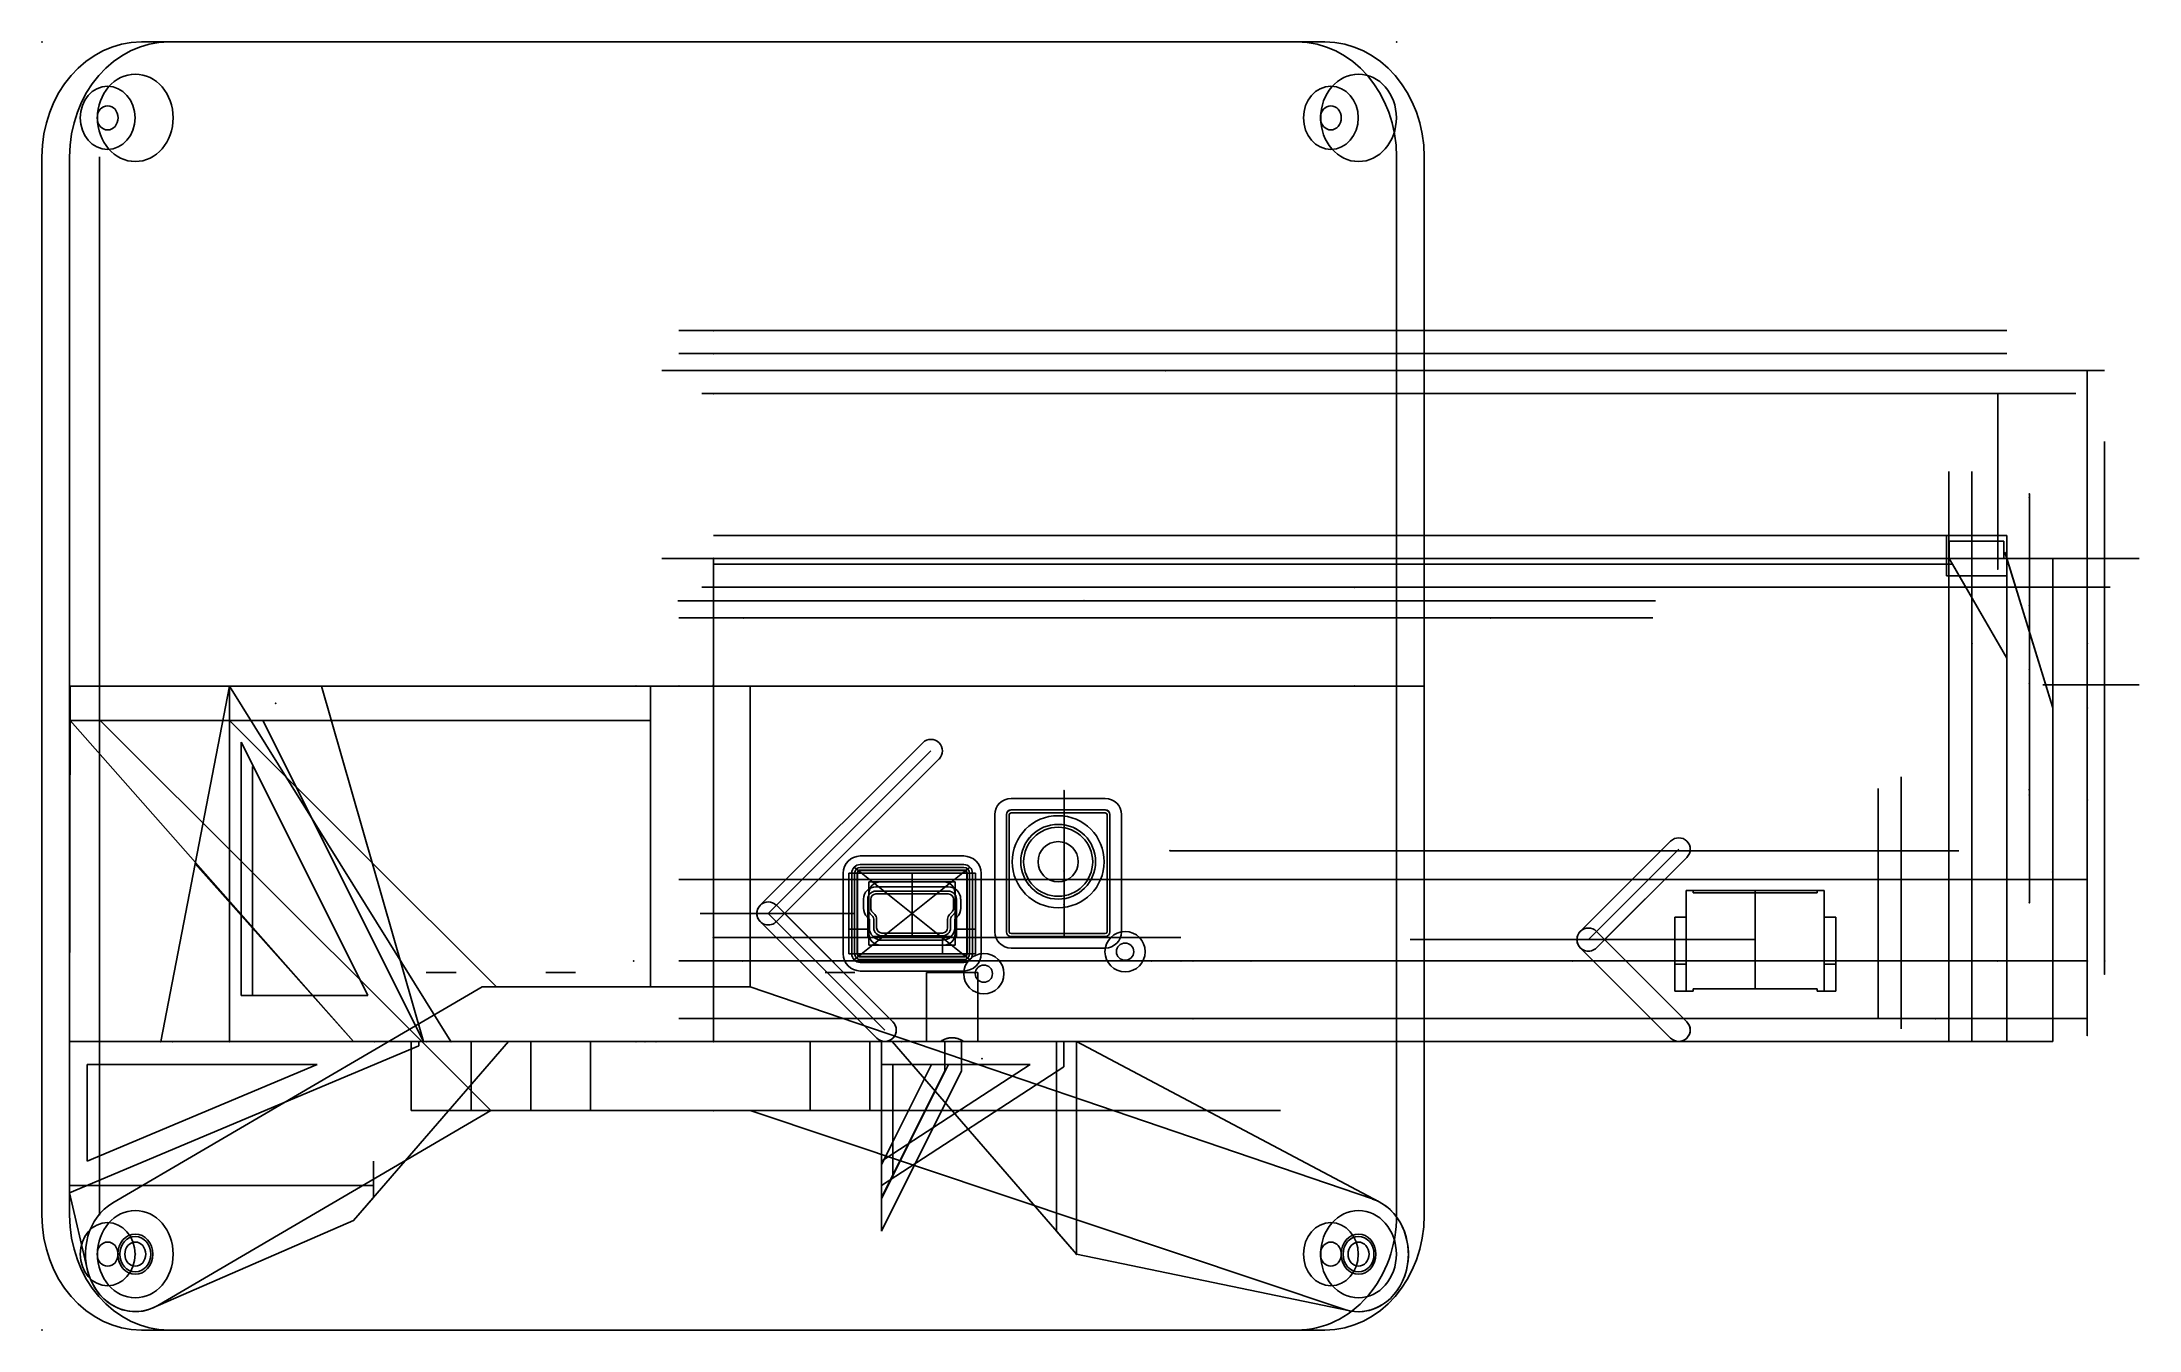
# Model space of a CAD drawing. Header units: centimetres. Extents: x -5.8 to 12.4, y -3.2 to 8.
import ezdxf

# ---------------------------------------------------------------- set-up
doc = ezdxf.new("R2010")
doc.units = ezdxf.units.CM
doc.header["$MEASUREMENT"] = 0
for name, color, linetype in [('1713 AGC Electret Microphone v5_Sketch1', 7, 'Continuous'), ('1713 AGC Electret Microphone v5_Sketch2', 7, 'Continuous'), ('2 - Base_Base', 7, 'Continuous'), ('2 - Base_Base Skirt XY', 7, 'Continuous'), ('2 - Base_Base Skirt YZ', 7, 'Continuous'), ('2 - Base_Base_Solar Panel Mounts', 7, 'Continuous'), ('2 - Base_Excess Cuts', 7, 'Continuous'), ('2 - Base_Mic Cut-out', 7, 'Continuous'), ('2 - Base_Panel', 7, 'Continuous'), ('2 - Base_PCB Mount', 7, 'Continuous'), ('2 - Base_Plugs_Switches', 7, 'Continuous'), ('2 - Base_Rain Shelter', 7, 'Continuous'), ('2 - Base_Screw Mounts', 7, 'Continuous'), ('2 - Base_Sensor Base', 7, 'Continuous'), ('2 - Base_Sensor Cover Mic Cut-out', 7, 'Continuous'), ('2 - Base_Sensor Panel Guides', 7, 'Continuous'), ('2 - Base_Sketch12', 7, 'Continuous'), ('2 - Base_Sketch17', 7, 'Continuous'), ('2 - Base_Sketch18', 7, 'Continuous'), ('2 - Base_Sketch19', 7, 'Continuous'), ('2 - Base_Sketch20', 7, 'Continuous'), ('2 - Base_Sketch21', 7, 'Continuous'), ('2 - Base_Sketch24', 7, 'Continuous'), ('2 - Base_Sketch3', 7, 'Continuous'), ('2 - Base_Sketch35', 7, 'Continuous'), ('2 - Base_Skirt', 7, 'Continuous'), ('2 - Base_Skirt Off-Axis', 7, 'Continuous'), ('2 - Base_SP_Mount_base', 7, 'Continuous'), ('2 - Base_SP_Mount_Cut', 7, 'Continuous'), ('2 - Base_Top Case Holes', 7, 'Continuous'), ('2 - Base_Triangle_mounts', 7, 'Continuous'), ('2 - Base_Triangles', 7, 'Continuous'), ('200 Medium Solar Panel v4_Sketch1', 7, 'Continuous'), ('3251 Si7021 Temperature and Humidity v3_Sketch1', 7, 'Continuous'), ('354 4400mah battery v1_Sketch1', 7, 'Continuous'), ('390 Solar LiPo Charger v6_Sketch1', 7, 'Continuous'), ('390 Solar LiPo Charger v6_Sketch2', 7, 'Continuous'), ('390 Solar LiPo Charger v6_Sketch3', 7, 'Continuous'), ('390 Solar LiPo Charger v6_Sketch4', 7, 'Continuous'), ('390 Solar LiPo Charger v6_Sketch5', 7, 'Continuous'), ('439 TSL2561 Luminosity Sensor v9_Sketch1', 7, 'Continuous'), ('Breadboard_Sketch1', 7, 'Continuous'), ('DC Connector_Sketch2', 7, 'Continuous'), ('PowerBoost 500 Basic v3_Sketch1', 7, 'Continuous'), ('SPH0645 v2_Sketch1', 7, 'Continuous'), ('Standalone Biodiversity Tool v97_Base', 7, 'Continuous'), ('Standalone Biodiversity Tool v97_Base Walls', 7, 'Continuous'), ('Standalone Biodiversity Tool v97_Cover Base', 7, 'Continuous'), ('Standalone Biodiversity Tool v97_Cut Out', 7, 'Continuous'), ('Standalone Biodiversity Tool v97_PCB Support', 7, 'Continuous'), ('Standalone Biodiversity Tool v97_Raised Edge', 7, 'Continuous'), ('Standalone Biodiversity Tool v97_Sensor Cutouts', 7, 'Continuous'), ('Standalone Biodiversity Tool v97_Sensor Support - Base', 7, 'Continuous'), ('Standalone Biodiversity Tool v97_Sensor Supports', 7, 'Continuous'), ('Standalone Biodiversity Tool v97_Sketch14', 7, 'Continuous'), ('Standalone Biodiversity Tool v97_Sketch15', 7, 'Continuous'), ('Standalone Biodiversity Tool v97_Sketch16', 7, 'Continuous'), ('Standalone Biodiversity Tool v97_Sketch17', 7, 'Continuous'), ('Standalone Biodiversity Tool v97_Sketch18', 7, 'Continuous'), ('Standalone Biodiversity Tool v97_Skirt', 7, 'Continuous'), ('Standalone Biodiversity Tool v97_Skirt cuts', 7, 'Continuous'), ('Standalone Biodiversity Tool v97_Solar Cut Outs', 7, 'Continuous'), ('USB Plug_Base', 7, 'Continuous'), ('USB Plug_Sketch10', 7, 'Continuous'), ('USB Plug_Sketch6', 7, 'Continuous'), ('USB Plug_Sketch7', 7, 'Continuous'), ('USB Plug_Sketch8', 7, 'Continuous'), ('USB Plug_Sketch9', 7, 'Continuous')]:
    doc.layers.add(name, color=color, linetype=linetype)

# ---------------------------------------------------------------- blocks, each defined once
blk = doc.blocks.new('3544400mahbatteryv1')
at = {"layer": '354 4400mah battery v1_Sketch1'}
for p, q in [((0, 3.81), (0, 0)), ((6.858, 3.81), (0, 3.81)), ((6.858, 0), (6.858, 3.81)), ((0, 0), (6.858, 0))]:
    blk.add_line(p, q, dxfattribs=at)
blk.add_point((0, 0), dxfattribs=at)
blk = doc.blocks.new('PowerBoost500Basicv3')
at = {"layer": 'PowerBoost 500 Basic v3_Sketch1'}
for p, q in [((0, 0, 1.905), (0, 0, 0.254)), ((0.254, 0), (2.54, 0)), ((2.54, 0, 2.159), (0.254, 0, 2.159)), ((2.794, 0, 0.254), (2.794, 0, 1.905))]:
    blk.add_line(p, q, dxfattribs=at)
at = {"layer": 'PowerBoost 500 Basic v3_Sketch1', "extrusion": (0, 1, 0)}
for centre, radius in [((-0.254, 0.254), 0.127), ((-0.254, 1.905), 0.127), ((-2.54, 0.3561), 0.1), ((-2.54, 1.6641), 0.1)]:
    blk.add_circle(centre, radius, dxfattribs=at)
for centre, start, end in [((-0.254, 0.254), 270, 0), ((-0.254, 1.905), 360, 90), ((-2.54, 0.254), 180, 270), ((-2.54, 1.905), 90, 180)]:
    blk.add_arc(centre, 0.254, start, end, dxfattribs=at)
at = {"layer": 'PowerBoost 500 Basic v3_Sketch1'}
for p in [(0, 0, 2.159), (0, 0), (0, 0), (2.794, 0)]:
    blk.add_point(p, dxfattribs=at)
blk = doc.blocks.new('3251Si7021TemperatureandHumidityv3')
at = {"layer": '3251 Si7021 Temperature and Humidity v3_Sketch1'}
for p, q in [((0, 0, 1.524), (0, 0, 0.254)), ((1.27, 0, 1.778), (0.254, 0, 1.778)), ((0.254, 0), (1.27, 0)), ((0.573, 0, 0.9), (0.573, 0, 0.578)), ((0.573, 0, 0.578), (0.9, 0, 0.578)), ((0.9, 0, 0.9), (0.573, 0, 0.9)), ((0.9, 0, 0.578), (0.9, 0, 0.9)), ((1.524, 0, 0.254), (1.524, 0, 1.524))]:
    blk.add_line(p, q, dxfattribs=at)
at = {"layer": '3251 Si7021 Temperature and Humidity v3_Sketch1', "extrusion": (0, 1, 0)}
for centre in [(-0.254, 0.254), (-1.27, 0.254)]:
    blk.add_circle(centre, 0.127, dxfattribs=at)
for centre, start, end in [((-0.254, 1.524), 0, 90), ((-0.254, 0.254), 270, 0), ((-1.27, 0.254), 180, 270), ((-1.27, 1.524), 90, 180)]:
    blk.add_arc(centre, 0.254, start, end, dxfattribs=at)
at = {"layer": '3251 Si7021 Temperature and Humidity v3_Sketch1'}
for p in [(0, 0, 1.778), (0, 0), (0, 0), (1.524, 0)]:
    blk.add_point(p, dxfattribs=at)
blk = doc.blocks.new('1713AGCElectretMicrophonev5')
at = {"layer": '1713 AGC Electret Microphone v5_Sketch1'}
for p, q in [((0, 0, 1.1684), (0, 0, 0.254)), ((0.254, 0), (2.286, 0)), ((2.286, 0, 1.4224), (0.254, 0, 1.4224)), ((2.3368, 0, 0.2032), (2.3368, 0)), ((2.3368, 0, 1.2192), (2.3368, 0, 1.4224)), ((2.3368, 0, 1.2192), (2.54, 0, 1.2192)), ((2.54, 0, 0.254), (2.54, 0, 1.1684))]:
    blk.add_line(p, q, dxfattribs=at)
at = {"layer": '1713 AGC Electret Microphone v5_Sketch1', "extrusion": (0, 1, 0)}
for centre in [(-2.3368, 1.2192), (-2.3368, 0.2032)]:
    blk.add_circle(centre, 0.127, dxfattribs=at)
for centre, start, end in [((-0.254, 1.1684), 0, 90), ((-0.254, 0.254), 270, 0), ((-2.286, 1.1684), 90, 180), ((-2.286, 0.254), 180, 270)]:
    blk.add_arc(centre, 0.254, start, end, dxfattribs=at)
at = {"layer": '1713 AGC Electret Microphone v5_Sketch1'}
for p in [(0, 0), (0, 0), (0, 0, 1.4224), (2.54, 0)]:
    blk.add_point(p, dxfattribs=at)
at = {"layer": '1713 AGC Electret Microphone v5_Sketch2'}
for p, q in [((2.286, 0, 1.4224), (0.254, 0, 1.4224)), ((0.254, 0), (2.286, 0)), ((1.8288, 0, 0.7112), (1.8288, 0, 1.4224)), ((1.8288, 0, 0.7112), (1.8288, 0)), ((1.8288, 0, 0.7112), (2.54, 0, 0.7112)), ((2.54, 0, 0.254), (2.54, 0, 1.1684))]:
    blk.add_line(p, q, dxfattribs=at)
at = {"layer": '1713 AGC Electret Microphone v5_Sketch2', "extrusion": (0, 1, 0)}
blk.add_circle((-1.8288, 0.7112), 0.485, dxfattribs=at)
at = {"layer": '1713 AGC Electret Microphone v5_Sketch2'}
blk.add_point((0, 0), dxfattribs=at)
blk = doc.blocks.new('390SolarLiPoChargerv6')
at = {"layer": '390 Solar LiPo Charger v6_Sketch1'}
for p, q in [((0, 0, 3.048), (0, 0, 0.254)), ((0.254, 0), (3.81, 0)), ((3.81, 0, 3.302), (0.254, 0, 3.302)), ((4.064, 0, 0.254), (4.064, 0, 3.048))]:
    blk.add_line(p, q, dxfattribs=at)
at = {"layer": '390 Solar LiPo Charger v6_Sketch1', "extrusion": (0, 1, 0)}
for centre in [(-0.254, 3.048), (-0.254, 0.508), (-3.81, 3.048), (-3.81, 0.508)]:
    blk.add_circle(centre, 0.125, dxfattribs=at)
for centre, start, end in [((-0.254, 3.048), 0, 90), ((-0.254, 0.254), 270, 0), ((-3.81, 0.254), 180, 270), ((-3.81, 3.048), 90, 180)]:
    blk.add_arc(centre, 0.254, start, end, dxfattribs=at)
at = {"layer": '390 Solar LiPo Charger v6_Sketch1'}
for p in [(0, 0, 3.302), (0, 0), (0, 0), (4.064, 0)]:
    blk.add_point(p, dxfattribs=at)
at = {"layer": '390 Solar LiPo Charger v6_Sketch2'}
for p, q in [((0, 0.2032, 0.254), (0, 0.2032, 3.048)), ((0.254, 0.2032, 3.302), (3.81, 0.2032, 3.302)), ((3.81, 0.2032), (0.254, 0.2032)), ((2.1072, 0.2032, 0.56), (1.3472, 0.2032, 0.56)), ((1.3472, 0.2032, 0.56), (1.3472, 0.2032)), ((1.3472, 0.2032), (2.1072, 0.2032)), ((1.7272, 0.2032), (1.7272, 0.2032, 0.56)), ((2.1072, 0.2032), (2.1072, 0.2032, 0.56)), ((2.5872, 0.2032), (3.4072, 0.2032)), ((3.4072, 0.2032, 1.09), (2.5872, 0.2032, 1.09)), ((2.5872, 0.2032, 1.09), (2.5872, 0.2032)), ((2.9972, 0.2032, 1.09), (2.9972, 0.2032)), ((3.4072, 0.2032), (3.4072, 0.2032, 1.09)), ((4.064, 0.2032, 3.048), (4.064, 0.2032, 0.254))]:
    blk.add_line(p, q, dxfattribs=at)
at = {"layer": '390 Solar LiPo Charger v6_Sketch2', "extrusion": (0, 1, 0)}
for centre in [(-0.254, 3.048, 0.2032), (-0.254, 0.508, 0.2032), (-3.81, 3.048, 0.2032), (-3.81, 0.508, 0.2032)]:
    blk.add_circle(centre, 0.125, dxfattribs=at)
for centre, start, end in [((-0.254, 3.048, 0.2032), 0, 90), ((-0.254, 0.254, 0.2032), 270, 0), ((-3.81, 3.048, 0.2032), 90, 180), ((-3.81, 0.254, 0.2032), 180, 270)]:
    blk.add_arc(centre, 0.254, start, end, dxfattribs=at)
at = {"layer": '390 Solar LiPo Charger v6_Sketch2'}
blk.add_point((0, 0.2032), dxfattribs=at)
at = {"layer": '390 Solar LiPo Charger v6_Sketch3'}
for p, q in [((0, 0.2032, 0.254), (0, 0.2032, 3.048)), ((0.254, 0.2032, 3.302), (3.81, 0.2032, 3.302)), ((1.3472, 0.2032), (0.254, 0.2032)), ((0.616, 0.2032, 2.702), (0.616, 0.2032, 3.302)), ((0.616, 0.2032, 3.302), (1.416, 0.2032, 3.302)), ((1.416, 0.2032, 2.702), (0.616, 0.2032, 2.702)), ((1.016, 0.2032, 3.302), (1.016, 0.2032, 2.702)), ((2.1072, 0.2032, 0.56), (1.3472, 0.2032, 0.56)), ((1.3472, 0.2032, 0.56), (1.3472, 0.2032)), ((1.416, 0.2032, 3.302), (1.416, 0.2032, 2.702)), ((2.5872, 0.2032), (2.1072, 0.2032)), ((2.1072, 0.2032), (2.1072, 0.2032, 0.56)), ((2.5872, 0.2032, 1.09), (2.5872, 0.2032)), ((3.4072, 0.2032, 1.09), (2.5872, 0.2032, 1.09)), ((2.648, 0.2032, 3.302), (3.448, 0.2032, 3.302)), ((2.648, 0.2032, 2.702), (2.648, 0.2032, 3.302)), ((3.448, 0.2032, 2.702), (2.648, 0.2032, 2.702)), ((3.048, 0.2032, 2.702), (3.048, 0.2032, 3.302)), ((3.4072, 0.2032), (3.4072, 0.2032, 1.09)), ((3.81, 0.2032), (3.4072, 0.2032)), ((3.448, 0.2032, 3.302), (3.448, 0.2032, 2.702)), ((4.064, 0.2032, 3.048), (4.064, 0.2032, 0.254))]:
    blk.add_line(p, q, dxfattribs=at)
at = {"layer": '390 Solar LiPo Charger v6_Sketch3', "extrusion": (0, 1, 0)}
for centre in [(-0.254, 3.048, 0.2032), (-0.254, 0.508, 0.2032), (-3.81, 0.508, 0.2032), (-3.81, 3.048, 0.2032)]:
    blk.add_circle(centre, 0.125, dxfattribs=at)
for centre, start, end in [((-0.254, 3.048, 0.2032), 0, 90), ((-0.254, 0.254, 0.2032), 270, 0), ((-3.81, 0.254, 0.2032), 180, 270), ((-3.81, 3.048, 0.2032), 90, 180)]:
    blk.add_arc(centre, 0.254, start, end, dxfattribs=at)
at = {"layer": '390 Solar LiPo Charger v6_Sketch3'}
blk.add_point((0, 0.2032), dxfattribs=at)
at = {"layer": '390 Solar LiPo Charger v6_Sketch4'}
for p, q in [((0, 0.2032, 0.254), (0, 0.2032, 3.048)), ((0.254, 0.2032, 3.302), (0.616, 0.2032, 3.302)), ((1.3472, 0.2032), (0.254, 0.2032)), ((0.616, 0.2032, 3.302), (0.616, 0.2032, 2.702)), ((0.616, 0.2032, 2.702), (1.416, 0.2032, 2.702)), ((2.1072, 0.2032, 0.56), (1.3472, 0.2032, 0.56)), ((1.3472, 0.2032, 0.56), (1.3472, 0.2032)), ((1.416, 0.2032, 2.702), (1.416, 0.2032, 3.302)), ((1.416, 0.2032, 3.302), (2.648, 0.2032, 3.302)), ((2.5872, 0.2032), (2.1072, 0.2032)), ((2.1072, 0.2032), (2.1072, 0.2032, 0.56)), ((2.5872, 0.2032, 1.09), (2.5872, 0.2032)), ((3.4072, 0.2032, 1.09), (2.5872, 0.2032, 1.09)), ((2.648, 0.2032, 3.302), (2.648, 0.2032, 2.702)), ((2.648, 0.2032, 2.702), (3.448, 0.2032, 2.702)), ((3.4072, 0.2032), (3.4072, 0.2032, 1.09)), ((3.81, 0.2032), (3.4072, 0.2032)), ((3.448, 0.2032, 3.302), (3.81, 0.2032, 3.302)), ((3.448, 0.2032, 2.702), (3.448, 0.2032, 3.302)), ((4.064, 0.2032, 3.048), (4.064, 0.2032, 0.254))]:
    blk.add_line(p, q, dxfattribs=at)
at = {"layer": '390 Solar LiPo Charger v6_Sketch4', "extrusion": (0, 1, 0)}
for centre in [(-0.254, 3.048, 0.2032), (-0.254, 0.508, 0.2032), (-3.81, 3.048, 0.2032), (-3.81, 0.508, 0.2032)]:
    blk.add_circle(centre, 0.125, dxfattribs=at)
for centre, start, end in [((-0.254, 0.254, 0.2032), 270, 0), ((-0.254, 3.048, 0.2032), 0, 90), ((-3.81, 0.254, 0.2032), 180, 270), ((-3.81, 3.048, 0.2032), 90, 180)]:
    blk.add_arc(centre, 0.254, start, end, dxfattribs=at)
at = {"layer": '390 Solar LiPo Charger v6_Sketch4'}
blk.add_point((0, 0.2032), dxfattribs=at)
at = {"layer": '390 Solar LiPo Charger v6_Sketch5'}
for p, q in [((3.048, 0.2532, 1.09), (3.048, 0.8132, 1.09)), ((3.048, 0.7832, 2.702), (3.048, 0.7832, 1.09)), ((3.048, 0.7832, 1.896), (3.048, 0.2032, 1.896)), ((3.048, 0.2032, 3.048), (3.048, 0.2032, 0.254))]:
    blk.add_line(p, q, dxfattribs=at)
at = {"layer": '390 Solar LiPo Charger v6_Sketch5', "extrusion": (-1, 0, 0)}
blk.add_circle((-0.8432, 1.896, -3.048), 0.64, dxfattribs=at)
at = {"layer": '390 Solar LiPo Charger v6_Sketch5'}
for p in [(3.048, 0.7832, 2.702), (3.048, 0.4932, 3.002)]:
    blk.add_point(p, dxfattribs=at)
blk = doc.blocks.new('439TSL2561LuminositySensorv9')
at = {"layer": '439 TSL2561 Luminosity Sensor v9_Sketch1'}
for p, q in [((0, 0, 1.026), (1.905, 0, 1.026)), ((0, 0, 1.397), (0, 0, 0.254)), ((1.651, 0, 1.651), (0.254, 0, 1.651)), ((0.254, 0), (1.651, 0)), ((1.08625, 0, 0.86725), (0.76875, 0, 0.86725)), ((0.76875, 0, 1.18475), (1.08625, 0, 1.18475)), ((0.76875, 0, 0.86725), (1.08625, 0, 1.18475)), ((1.08625, 0, 0.86725), (0.76875, 0, 1.18475)), ((0.76875, 0, 0.86725), (0.76875, 0, 1.18475)), ((0.9275, 0, 1.651), (0.9275, 0, 1.026)), ((0.9525, 0, 1.651), (0.9525, 0, 1.026)), ((1.08625, 0, 1.18475), (1.08625, 0, 0.86725)), ((1.905, 0, 0.254), (1.905, 0, 1.397))]:
    blk.add_line(p, q, dxfattribs=at)
at = {"layer": '439 TSL2561 Luminosity Sensor v9_Sketch1', "extrusion": (0, 1, 0)}
for centre in [(-0.254, 0.254), (-1.651, 0.254)]:
    blk.add_circle(centre, 0.127, dxfattribs=at)
for centre, start, end in [((-0.254, 0.254), 270, 0), ((-0.254, 1.397), 0, 90), ((-1.651, 1.397), 90, 180), ((-1.651, 0.254), 180, 270)]:
    blk.add_arc(centre, 0.254, start, end, dxfattribs=at)
at = {"layer": '439 TSL2561 Luminosity Sensor v9_Sketch1'}
for p in [(0, 0), (0, 0), (0, 0, 1.651), (0.9275, 0, 1.026), (1.905, 0)]:
    blk.add_point(p, dxfattribs=at)
blk = doc.blocks.new('Breadboard')
at = {"layer": 'Breadboard_Sketch1'}
for p, q in [((6.877, 2.633, -3.899), (-0.123, 2.633, -3.899)), ((-0.123, 2.633, -3.899), (-0.123, 2.633, -0.559)), ((-0.123, 2.633, -0.559), (6.877, 2.633, -0.559)), ((0.027, 2.633, -3.137), (6.123, 2.633, -3.137)), ((0.027, 2.633, -1.359), (0.027, 2.633, -3.137)), ((6.123, 2.633, -1.359), (0.027, 2.633, -1.359)), ((0.027, 2.633, -1.609), (4.593, 2.633, -1.609)), ((4.593, 2.633, -2.887), (0.027, 2.633, -2.887)), ((0.027, 2.633, -2.887), (0.027, 2.633, -1.609)), ((4.593, 2.633, -1.609), (4.593, 2.633, -2.887)), ((4.593, 2.633, -1.609), (4.593, 2.633, -2.887)), ((6.123, 2.633, -1.648), (4.843, 2.633, -1.648)), ((4.843, 2.633, -2.887), (6.123, 2.633, -2.887)), ((4.843, 2.633, -1.648), (4.843, 2.633, -2.887)), ((4.843, 2.633, -2.887), (4.843, 2.633, -1.609)), ((6.123, 2.633, -3.137), (6.123, 2.633, -1.359)), ((6.123, 2.633, -2.887), (6.123, 2.633, -1.648)), ((6.877, 2.633, -0.559), (6.877, 2.633, -3.899))]:
    blk.add_line(p, q, dxfattribs=at)
at = {"layer": 'Breadboard_Sketch1', "extrusion": (0, -1, 0)}
for centre, radius in [((0.117, -0.899, -2.633), 0.17), ((0.154, -1.486, -2.633), 0.0533), ((0.154, -3.01, -2.633), 0.0533), ((0.408, -3.01, -2.633), 0.0533), ((0.408, -1.486, -2.633), 0.0533), ((0.408, -2.756, -2.633), 0.0533), ((0.662, -1.486, -2.633), 0.0533), ((0.662, -3.01, -2.633), 0.0533), ((0.789, -1.809, -2.633), 0.0533), ((0.916, -1.486, -2.633), 0.0533), ((0.916, -3.01, -2.633), 0.0533), ((0.916, -2.756, -2.633), 0.0533), ((1.043, -1.809, -2.633), 0.0533), ((1.17, -3.01, -2.633), 0.0533), ((1.17, -1.486, -2.633), 0.0533), ((1.17, -2.756, -2.633), 0.0533), ((1.297, -1.809, -2.633), 0.0533), ((1.342, -2.357, -2.633), 0.025), ((1.424, -1.486, -2.633), 0.0533), ((1.424, -2.756, -2.633), 0.0533), ((1.424, -3.01, -2.633), 0.0533), ((1.482, -2.357, -2.633), 0.025), ((1.551, -1.809, -2.633), 0.0533), ((1.678, -3.01, -2.633), 0.0533), ((1.678, -1.486, -2.633), 0.0533), ((1.805, -1.809, -2.633), 0.0533), ((1.932, -1.486, -2.633), 0.0533), ((1.932, -3.01, -2.633), 0.0533), ((2.186, -1.486, -2.633), 0.0533), ((2.186, -3.01, -2.633), 0.0533), ((2.44, -1.486, -2.633), 0.0533), ((2.44, -3.01, -2.633), 0.0533), ((2.694, -3.01, -2.633), 0.0533), ((2.694, -1.486, -2.633), 0.0533), ((2.948, -3.01, -2.633), 0.0533), ((2.948, -1.486, -2.633), 0.0533), ((3.202, -3.01, -2.633), 0.0533), ((3.202, -1.486, -2.633), 0.0533), ((3.456, -3.01, -2.633), 0.0533), ((3.456, -1.486, -2.633), 0.0533), ((3.71, -1.486, -2.633), 0.0533), ((3.71, -3.01, -2.633), 0.0533), ((3.964, -1.486, -2.633), 0.0533), ((3.964, -3.01, -2.633), 0.0533), ((4.218, -3.01, -2.633), 0.0533), ((4.218, -1.486, -2.633), 0.0533), ((4.472, -3.01, -2.633), 0.0533), ((4.472, -1.486, -2.633), 0.0533), ((4.726, -2.248, -2.633), 0.0533), ((4.726, -1.74, -2.633), 0.0533), ((4.726, -2.756, -2.633), 0.0533), ((4.726, -1.486, -2.633), 0.0533), ((4.726, -2.502, -2.633), 0.0533), ((4.726, -3.01, -2.633), 0.0533), ((4.726, -1.994, -2.633), 0.0533), ((4.98, -1.486, -2.633), 0.0533), ((4.98, -3.01, -2.633), 0.0533), ((5.234, -1.486, -2.633), 0.0533), ((5.234, -3.01, -2.633), 0.0533), ((5.488, -3.01, -2.633), 0.0533), ((5.488, -1.486, -2.633), 0.0533), ((5.742, -3.01, -2.633), 0.0533), ((5.742, -1.486, -2.633), 0.0533), ((5.996, -3.01, -2.633), 0.0533), ((5.996, -1.486, -2.633), 0.0533), ((6.607, -0.899, -2.633), 0.17)]:
    blk.add_circle(centre, radius, dxfattribs=at)
at = {"layer": 'Breadboard_Sketch1'}
blk.add_point((3.075, 2.633, -2.248), dxfattribs=at)
blk = doc.blocks.new('SPH0645v2')
at = {"layer": 'SPH0645 v2_Sketch1'}
for p, q in [((0, 0, 1.016), (0, 0, 0.254)), ((0.4445, 0, 1.016), (0.1905, 0, 1.016)), ((0.254, 0), (1.397, 0)), ((1.397, 0, 1.27), (0.254, 0, 1.27)), ((0.6985, 0, 1.016), (0.4445, 0, 1.016)), ((0.9525, 0, 1.016), (0.6985, 0, 1.016)), ((0.8255, 0, 0.4826), (0.8255, 0, 1.27)), ((1.2065, 0, 1.016), (0.9525, 0, 1.016)), ((1.4605, 0, 1.016), (1.2065, 0, 1.016)), ((1.651, 0, 0.254), (1.651, 0, 1.016))]:
    blk.add_line(p, q, dxfattribs=at)
at = {"layer": 'SPH0645 v2_Sketch1', "extrusion": (0, 1, 0)}
for centre, radius in [((-0.254, 0.254), 0.127), ((-0.1905, 1.016), 0.0508), ((-0.4445, 1.016), 0.0508), ((-0.6985, 1.016), 0.0508), ((-0.8255, 0.4826), 0.0508), ((-0.9525, 1.016), 0.0508), ((-1.2065, 1.016), 0.0508), ((-1.3073, 0.254), 0.127), ((-1.4605, 1.016), 0.0508)]:
    blk.add_circle(centre, radius, dxfattribs=at)
for centre, start, end in [((-0.254, 0.254), 270, 0), ((-0.254, 1.016), 0, 90), ((-1.397, 0.254), 180, 270), ((-1.397, 1.016), 90, 180)]:
    blk.add_arc(centre, 0.254, start, end, dxfattribs=at)
at = {"layer": 'SPH0645 v2_Sketch1'}
for p in [(0, 0), (0, 0), (0, 0, 1.27), (1.651, 0)]:
    blk.add_point(p, dxfattribs=at)
blk = doc.blocks.new('2-Base')
at = {"layer": '2 - Base_Base'}
for p, q in [((-0.3, 0, 3.643), (-0.3, 0, -0.05)), ((-0.1, 0, -0.05), (-0.1, 0, 3.643)), ((11.644, 0, 3.943), (0, 0, 3.943)), ((0, 0, -0.35), (11.644, 0, -0.35)), ((11.644, 0, -0.15), (0, 0, -0.15)), ((0, 0, 3.743), (11.644, 0, 3.743)), ((4.268, 0, -0.153), (4.268, 0, 3.743)), ((4.468, 0, 3.743), (4.468, 0, -0.153)), ((7.767, 0, -0.15), (7.767, 0, 3.743)), ((7.967, 0, 3.743), (7.967, 0, -0.15)), ((10.126, 0, 3.743), (10.126, 0, -0.15)), ((10.326, 0, -0.15), (10.326, 0, 3.743)), ((11.244, 0, -0.35), (11.244, 0, 3.943)), ((11.644, 0, -0.35), (11.644, 0, 3.943)), ((11.744, 0, 3.643), (11.744, 0, -0.05)), ((11.944, 0, -0.05), (11.944, 0, 3.643))]:
    blk.add_line(p, q, dxfattribs=at)
at = {"layer": '2 - Base_Base', "extrusion": (0, 1, 0)}
for centre, radius in [((-0.254, 3.048), 0.3), ((-0.254, 0.508), 0.3), ((-0.254, 3.048), 0.155), ((-0.254, 0.508), 0.155), ((-3.81, 0.508), 0.3), ((-3.81, 3.048), 0.3), ((-3.81, 3.048), 0.155), ((-3.81, 0.508), 0.155), ((-4.927, 3.091), 0.3), ((-4.927, 1.44), 0.3), ((-4.927, 3.091), 0.155), ((-4.927, 1.44), 0.155), ((-6.357, 2.266), 0.3)]:
    blk.add_circle(centre, radius, dxfattribs=at)
for centre, radius, start, end in [((0, 3.643), 0.3, 360, 90), ((0, -0.05), 0.3, 270, 0), ((0, -0.05), 0.1, 270, 0), ((0, 3.643), 0.1, 360, 90), ((-11.644, 3.643), 0.3, 90, 180), ((-11.644, -0.05), 0.3, 180, 270), ((-11.644, -0.05), 0.1, 180, 270), ((-11.644, 3.643), 0.1, 90, 180)]:
    blk.add_arc(centre, radius, start, end, dxfattribs=at)
at = {"layer": '2 - Base_Base'}
blk.add_point((0, 0), dxfattribs=at)
at = {"layer": '2 - Base_Base Skirt XY'}
for p, q in [((0, 3.7, -0.35), (11.244, 3.7, -0.35)), ((10.719, 3.5, -0.35), (10.719, 3.7, -0.35)), ((10.744, 3.5, -0.35), (10.744, 3.65, -0.35)), ((10.744, 3.65, -0.35), (11.219, 3.65, -0.35)), ((11.219, 3.65, -0.35), (11.219, 3.5, -0.35)), ((11.244, 3.5, -0.35), (11.244, 3.7, -0.35)), ((11.244, 3.5, -0.35), (0, 3.5, -0.35)), ((0, -0.7, -0.35), (0, 3.5, -0.35)), ((0, 3.5, -0.35), (11.244, 3.5, -0.35)), ((10.719, 3.5, -0.35), (10.719, 3.35, -0.35)), ((10.744, 3.5, -0.35), (11.244, 2.634, -0.35)), ((11.219, 3.5, -0.35), (11.244, 3.5, -0.35)), ((11.244, 0.607, -0.35), (11.244, 3.5, -0.35)), ((11.244, 3.5, -0.35), (11.244, 3.35, -0.35)), ((11.244, 3.5, -0.35), (11.244, 0.607, -0.35)), ((10.719, 3.35, -0.35), (11.244, 3.35, -0.35)), ((3.407, 1.313, -0.35), (2.587, 1.313, -0.35)), ((2.547, 1.273, -0.35), (2.547, 0.253, -0.35)), ((3.447, 0.253, -0.35), (3.447, 1.273, -0.35)), ((1.227, 0.763, -0.35), (1.227, 0.063, -0.35)), ((2.177, 0.813, -0.35), (1.277, 0.813, -0.35)), ((2.227, 0.063, -0.35), (2.227, 0.763, -0.35)), ((8.457, 0.613, -0.35), (8.457, 0.381, -0.35)), ((9.657, 0.613, -0.35), (8.457, 0.613, -0.35)), ((9.657, 0.381, -0.35), (9.657, 0.613, -0.35)), ((11.244, 0.607, -0.35), (11.244, -0.7, -0.35)), ((8.357, 0.381, -0.35), (8.357, -0.262, -0.35)), ((8.457, 0.381, -0.35), (8.357, 0.381, -0.35)), ((9.757, 0.381, -0.35), (9.657, 0.381, -0.35)), ((9.757, -0.262, -0.35), (9.757, 0.381, -0.35)), ((2.587, 0.213, -0.35), (3.407, 0.213, -0.35)), ((1.277, 0.013, -0.35), (2.177, 0.013, -0.35)), ((2.298, -0.1, -0.35), (1.851, -0.1, -0.35)), ((1.851, -0.1, -0.35), (1.851, -0.7, -0.35)), ((2.298, -0.7, -0.35), (2.298, -0.1, -0.35)), ((8.357, -0.262, -0.35), (8.517, -0.262, -0.35)), ((8.517, -0.262, -0.35), (8.517, -0.242, -0.35)), ((8.517, -0.242, -0.35), (9.597, -0.242, -0.35)), ((9.597, -0.242, -0.35), (9.597, -0.262, -0.35)), ((9.597, -0.262, -0.35), (9.757, -0.262, -0.35)), ((1.851, -0.7, -0.35), (0, -0.7, -0.35)), ((11.244, -0.7, -0.35), (2.298, -0.7, -0.35))]:
    blk.add_line(p, q, dxfattribs=at)
at = {"layer": '2 - Base_Base Skirt XY', "extrusion": (0, 0, -1)}
for centre, radius, start, end in [((-2.587, 1.273, 0.35), 0.04, 0, 90), ((-3.407, 1.273, 0.35), 0.04, 90, 180), ((-1.277, 0.763, 0.35), 0.05, 0, 90), ((-2.177, 0.763, 0.35), 0.05, 90, 180), ((-2.587, 0.253, 0.35), 0.04, 270, 0), ((-3.407, 0.253, 0.35), 0.04, 180, 270), ((-1.277, 0.063, 0.35), 0.05, 270, 360), ((-2.177, 0.063, 0.35), 0.05, 180, 270)]:
    blk.add_arc(centre, radius, start, end, dxfattribs=at)
at = {"layer": '2 - Base_Base Skirt XY'}
for p in [(11.244, 3.35, -0.35), (11.244, 3.35, -0.35), (0, 0, -0.35)]:
    blk.add_point(p, dxfattribs=at)
at = {"layer": '2 - Base_Base Skirt YZ'}
for p, q in [((11.644, 2.2, -1.05), (11.644, 3.5, -0.35)), ((11.644, 2.4, -1.2), (11.644, 2.05, -1.2)), ((11.644, 2.4, -1.075), (11.644, 2.4, -1.2)), ((11.644, 2.4, -1.075), (11.644, 2.4, -1.2)), ((11.644, 2.4, -1.05), (11.644, 2.4, -1.2)), ((11.644, 2.2, -1.05), (11.644, 2.4, -1.05)), ((11.644, 2.2, -1.075), (11.644, 2.4, -1.075)), ((11.644, 2.4, -1.2), (11.644, 2.05, -1.2)), ((11.644, 2.2, -1.075), (11.644, 2.2, -1.05)), ((11.644, 2.05, -1.075), (11.644, 2.2, -1.075)), ((11.644, 2.2, -1.075), (11.644, 2.2, -1.05)), ((11.644, 2.05, -1.2), (11.644, 1.166, -0.856)), ((11.644, 2.05, -1.046), (11.644, 2.05, -1.2))]:
    blk.add_line(p, q, dxfattribs=at)
at = {"layer": '2 - Base_Base Skirt YZ', "extrusion": (1, 0, 0)}
blk.add_arc((2.2, 1.8, 11.644), 2.85, 224.8888, 270, dxfattribs=at)
at = {"layer": '2 - Base_Base Skirt YZ'}
blk.add_point((11.644, 0.775, 1.8), dxfattribs=at)
at = {"layer": '2 - Base_Base_Solar Panel Mounts'}
for p, q in [((-5.525, -0.7, 1.578), (5.375, -0.7, -2.39)), ((-0.3, -0.7, 1.796), (-2.6, -0.7, 1.796)), ((-0.3, -0.7, 3.643), (-0.3, -0.7, -0.05)), ((0, -0.7, -0.35), (11.244, -0.7, -0.35)), ((11.244, -0.7, 3.943), (0, -0.7, 3.943)), ((11.244, -0.7, -0.35), (11.244, -0.7, 3.943))]:
    blk.add_line(p, q, dxfattribs=at)
at = {"layer": '2 - Base_Base_Solar Panel Mounts', "extrusion": (0, -1, 0)}
for centre, radius in [((-0.5, 2.996, 0.7), 0.3), ((-0.5, 0.596, 0.7), 0.3), ((-0.5, 0.596, 0.7), 0.15), ((-0.5, 2.996, 0.7), 0.15), ((2.075, -0.55, 0.7), 0.3), ((2.075, -0.55, 0.7), 0.15)]:
    blk.add_circle(centre, radius, dxfattribs=at)
for centre, start, end in [((0, 3.643, 0.7), 90, 180), ((0, -0.05, 0.7), 180, 270)]:
    blk.add_arc(centre, 0.3, start, end, dxfattribs=at)
at = {"layer": '2 - Base_Base_Solar Panel Mounts'}
blk.add_point((0, -0.7), dxfattribs=at)
at = {"layer": '2 - Base_Excess Cuts'}
for p, q in [((11.557, 2.4, -1.2), (11.588, 2.4, -1.147)), ((11.644, 2.4, -1.2), (11.557, 2.4, -1.2)), ((12.394, 2.4, 4.8), (11.557, 2.4, 4.8)), ((11.59, 2.4, 4.742), (11.557, 2.4, 4.8)), ((11.557, 2.4, 4.8), (11.601, 2.4, 4.724)), ((11.557, 2.4, 4.8), (12.394, 2.4, 4.8)), ((11.644, 2.4, -1.2), (11.588, 2.4, -1.147)), ((11.599, 2.4, -1.127), (11.588, 2.4, -1.147)), ((11.644, 2.4, 4.793), (11.59, 2.4, 4.742)), ((11.644, 2.4, -1.075), (11.637, 2.4, -1.063)), ((11.637, 2.4, -1.063), (11.644, 2.4, -1.05)), ((11.644, 2.4, 4.65), (11.639, 2.4, 4.659)), ((11.644, 2.4, 4.668), (11.639, 2.4, 4.659)), ((11.639, 2.4, 4.659), (11.644, 2.4, 4.668)), ((11.644, 2.4, 4.65), (11.639, 2.4, 4.659)), ((11.644, 2.4, -1.05), (11.644, 2.4, -1.043)), ((12.269, 2.4, -1.075), (11.644, 2.4, -1.075)), ((11.644, 2.4, 4.643), (11.644, 2.4, 4.65)), ((11.644, 2.4, 4.793), (11.644, 2.4, 4.675)), ((11.644, 2.4, -1.075), (11.644, 2.4, -1.05)), ((11.644, 2.4, 4.793), (11.644, 2.4, 4.8)), ((11.644, 2.4, 4.675), (12.269, 2.4, 4.675)), ((11.644, 2.4, -1.2), (11.644, 2.4, -1.075)), ((12.394, 2.4, -1.2), (11.644, 2.4, -1.2)), ((11.644, 2.4, -1.2), (12.394, 2.4, -1.2)), ((11.644, 2.4, -1.075), (11.644, 2.4, -1.2)), ((12.244, 2.4, 4.643), (11.644, 2.4, 4.643)), ((11.644, 2.4, -1.043), (12.244, 2.4, -1.043)), ((11.644, 2.4, 4.668), (11.644, 2.4, 4.793)), ((11.644, 2.4, 4.65), (11.644, 2.4, 4.668)), ((12.244, 2.4, -1.043), (12.244, 2.4, -0.65)), ((12.244, 2.4, -0.65), (12.394, 2.4, -0.65)), ((12.244, 2.4, 4.25), (12.244, 2.4, 4.643)), ((12.394, 2.4, 4.25), (12.244, 2.4, 4.25)), ((12.269, 2.4, 4.675), (12.269, 2.4, 4.25)), ((12.394, 2.4, -0.65), (12.269, 2.4, -0.65)), ((12.269, 2.4, -0.65), (12.269, 2.4, -1.075)), ((12.269, 2.4, 4.25), (12.394, 2.4, 4.25)), ((12.394, 2.4, 4.8), (12.394, 2.4, 4.25)), ((12.394, 2.4, -1.2), (12.394, 2.4, -0.65)), ((12.394, 2.4, 4.25), (12.394, 2.4, 4.8)), ((12.394, 2.4, -0.65), (12.394, 2.4, -1.2))]:
    blk.add_line(p, q, dxfattribs=at)
for points in [[(11.644, 2.4, -1.2), (11.629, 2.4, -1.176), (11.614, 2.4, -1.152), (11.599, 2.4, -1.127)], [(11.601, 2.4, 4.724), (11.615, 2.4, 4.747), (11.63, 2.4, 4.77), (11.644, 2.4, 4.793)]]:
    blk.add_open_spline(points, degree=3, dxfattribs=at)
blk.add_point((0, 2.4), dxfattribs=at)
at = {"layer": '2 - Base_Mic Cut-out'}
for p, q in [((10.741, 4.256, 2.251), (10.741, 4.256, 1.604)), ((10.741, 0.808, 2.551), (10.741, 3.956, 2.551)), ((10.741, 3.956, 1.304), (10.741, 2.446, 1.304)), ((10.741, 3.457, 1.304), (10.741, 3.956, 1.304)), ((10.741, 3.257, 1.109), (10.741, 3.257, 1.104)), ((10.741, 2.749, 1.317), (10.741, 3.257, 1.304)), ((10.741, 3.093, 1.317), (10.741, 3.093, 0.555)), ((10.741, 3.093, 1.304), (10.741, 3.093, 0.975)), ((10.741, 2.957, 0.809), (10.741, 1.742, 0.809)), ((10.741, 1.696, 1.571), (10.741, 2.839, 1.571)), ((10.741, 2.839, 0.301), (10.741, 1.696, 0.301)), ((10.741, 2.749, 0.809), (10.741, 2.749, 1.317)), ((10.741, 2.394, 0.555), (10.741, 2.394, 0.809)), ((10.741, 2.394, 0.555), (10.741, 2.394, 0.301)), ((10.741, 2.146, 1.004), (10.741, 2.146, 0.201)), ((10.741, 1.846, -0.099), (10.741, -0.7, -0.099)), ((10.741, 1.442, 0.555), (10.741, 1.442, 1.317)), ((10.741, 1.442, 0.509), (10.741, 1.442, 0.201)), ((10.741, 1.142, -0.099), (10.741, -0.7, -0.099)), ((10.741, 0.508, 3.393), (10.741, 0.508, 2.851)), ((10.741, -0.7, 3.693), (10.741, 0.208, 3.693)), ((10.741, -0.7, -0.099), (10.741, -0.7, 3.693))]:
    blk.add_line(p, q, dxfattribs=at)
at = {"layer": '2 - Base_Mic Cut-out', "extrusion": (-1, 0, 0)}
for centre, radius in [((-2.749, 1.317, -10.741), 0.302), ((-2.749, 1.317, -10.741), 0.232), ((-2.902, 0.555, -10.741), 0.0508), ((-2.749, 1.317, -10.741), 0.157), ((-2.749, 1.317, -10.741), 0.127), ((-2.648, 0.555, -10.741), 0.0508), ((-2.394, 0.555, -10.741), 0.0508), ((-2.267, 1.089, -10.741), 0.0508), ((-2.14, 0.555, -10.741), 0.0508), ((-1.696, 1.317, -10.741), 0.302), ((-1.696, 0.301, -10.741), 0.302), ((-1.886, 0.555, -10.741), 0.0508), ((-1.696, 1.317, -10.741), 0.232), ((-1.696, 1.317, -10.741), 0.157), ((-1.696, 1.317, -10.741), 0.127), ((-1.632, 0.555, -10.741), 0.0508)]:
    blk.add_circle(centre, radius, dxfattribs=at)
for centre, radius, start, end in [((-3.956, 1.604, -10.741), 0.3, 180, 270), ((-3.956, 2.251, -10.741), 0.3, 90, 180), ((-3.457, 1.104, -10.741), 0.2, 0, 90), ((-2.957, 1.109, -10.741), 0.3, 180, 270), ((-2.839, 1.317, -10.741), 0.254, 90, 180), ((-2.839, 0.555, -10.741), 0.254, 180, 270), ((-2.446, 1.004, -10.741), 0.3, 360, 90), ((-1.846, 0.201, -10.741), 0.3, 180, 270), ((-1.742, 0.509, -10.741), 0.3, 360, 90), ((-1.696, 0.555, -10.741), 0.254, 270, 360), ((-1.696, 1.317, -10.741), 0.254, 0, 90), ((-1.142, 0.201, -10.741), 0.3, 180, 270.0034), ((-0.808, 2.851, -10.741), 0.3, 270, 360), ((-0.208, 3.393, -10.741), 0.3, 90, 180)]:
    blk.add_arc(centre, radius, start, end, dxfattribs=at)
at = {"layer": '2 - Base_Mic Cut-out'}
blk.add_point((10.741, 0), dxfattribs=at)
at = {"layer": '2 - Base_Panel'}
for p, q in [((5.314, 7.991, -4.672), (-4.732, 7.991, 1.128)), ((-5.598, 6.991, 1.628), (-5.598, -2.209, 1.628)), ((6.18, -2.209, -5.172), (6.18, 6.991, -5.172)), ((-5.598, 2.391, 1.628), (6.18, 2.391, -5.172)), ((-4.732, -3.209, 1.128), (5.314, -3.209, -4.672))]:
    blk.add_line(p, q, dxfattribs=at)
at = {"layer": '2 - Base_Panel', "extrusion": (0.5, 4.68906e-15, 0.866025)}
for centre, radius in [((7.331, 5.002, -1.389), 0.38), ((7.331, -7.278, -1.389), 0.38), ((-2.549, 5.002, -1.389), 0.38), ((-2.549, 5.002, -1.389), 0.38), ((-2.549, -7.278, -1.389), 0.38), ((-2.549, -7.278, -1.389), 0.38), ((-2.549, 5.002, -1.389), 0.105), ((-2.549, -7.278, -1.389), 0.105)]:
    blk.add_circle(centre, radius, dxfattribs=at)
at = {"layer": '2 - Base_Panel', "extrusion": (0.5, 5.57723e-15, 0.866025)}
for centre, start, end in [((6.991, 4.662, -1.389), 360, 90), ((-2.209, -6.938, -1.389), 180, 270)]:
    blk.add_arc(centre, 1, start, end, dxfattribs=at)
at = {"layer": '2 - Base_Panel', "extrusion": (0.5, 4.68906e-15, 0.866025)}
for centre, start, end in [((6.991, -6.938, -1.389), 270, 360), ((-2.209, 4.662, -1.389), 90, 180)]:
    blk.add_arc(centre, 1, start, end, dxfattribs=at)
at = {"layer": '2 - Base_Panel'}
blk.add_point((-0.695, 0, -1.203), dxfattribs=at)
at = {"layer": '2 - Base_PCB Mount'}
for p, q in [((0.263, 3.25, 3.013), (-0.1, 3.25, 3.013)), ((-0.1, 3.25, 3.643), (-0.1, 3.25, -0.05)), ((-0.1, 3.25, 3.013), (-0.1, 3.25, 3.643)), ((12.144, 3.25, 1.8), (-0.1, 3.25, 1.796)), ((4.268, 3.25, -0.15), (0, 3.25, -0.15)), ((0, 3.25, -0.15), (11.244, 3.25, -0.15)), ((11.244, 3.25, 3.743), (0, 3.25, 3.743)), ((0, 3.25, 3.743), (0.563, 3.25, 3.743)), ((0.023, 3.25, 3.653), (7.023, 3.25, 3.653)), ((7.023, 3.25, 0.313), (0.023, 3.25, 0.313)), ((0.023, 3.25, 0.313), (0.023, 3.25, 3.653)), ((0.563, 3.25, 3.313), (0.563, 3.25, 3.743)), ((0.723, 3.25, -0.15), (0.723, 3.25, 0.313)), ((1.323, 3.25, 0.313), (1.323, 3.25, -0.15)), ((6.453, 3.25, 3.313), (6.453, 3.25, 3.743)), ((7.023, 3.25, 3.653), (7.023, 3.25, 0.313)), ((7.053, 3.25, 3.313), (7.053, 3.25, 3.743)), ((10.126, 3.25, -0.15), (7.967, 3.25, -0.15)), ((8.553, 3.25, 3.743), (8.554, 3.25, -0.15)), ((10.053, 3.25, 3.314), (10.053, 3.25, 3.744)), ((10.054, 3.25, 0.285), (10.054, 3.25, -0.15)), ((10.653, 3.25, 3.314), (10.653, 3.25, 3.744)), ((10.654, 3.25, 0.285), (10.654, 3.25, -0.15)), ((12.144, 3.25, -0.65), (12.144, 3.25, 4.25))]:
    blk.add_line(p, q, dxfattribs=at)
at = {"layer": '2 - Base_PCB Mount', "extrusion": (0, 1, 0)}
for centre, radius in [((-0.263, 3.313, 3.25), 0.17), ((-0.263, 3.313, 3.25), 0.155), ((-6.753, 3.313, 3.25), 0.17), ((-6.753, 3.313, 3.25), 0.155), ((-10.353, 3.314, 3.25), 0.155), ((-10.354, 0.285, 3.25), 0.155)]:
    blk.add_circle(centre, radius, dxfattribs=at)
for centre, radius, start, end in [((0, 3.643, 3.25), 0.1, 360, 90), ((-0.263, 3.313, 3.25), 0.3, 180, 270), ((-1.023, 0.313, 3.25), 0.3, 0, 180), ((-6.753, 3.313, 3.25), 0.3, 180, 0), ((-10.353, 3.314, 3.25), 0.3, 179.9662, 359.9662), ((-10.354, 0.285, 3.25), 0.3, 360, 180)]:
    blk.add_arc(centre, radius, start, end, dxfattribs=at)
at = {"layer": '2 - Base_PCB Mount'}
blk.add_point((5.572, 3.25, 1.796), dxfattribs=at)
at = {"layer": '2 - Base_Plugs_Switches'}
for p, q in [((2.587, 1.313, -0.35), (3.407, 1.313, -0.35)), ((2.547, 0.253, -0.35), (2.547, 1.273, -0.35)), ((3.447, 1.273, -0.35), (3.447, 0.253, -0.35)), ((2.227, 0.813, -0.35), (1.227, 0.013, -0.35)), ((1.227, 0.813, -0.35), (2.227, 0.013, -0.35)), ((1.227, 0.063, -0.35), (1.227, 0.763, -0.35)), ((1.277, 0.813, -0.35), (2.177, 0.813, -0.35)), ((2.227, 0.763, -0.35), (2.227, 0.063, -0.35)), ((2.042, 0.608, -0.35), (1.412, 0.608, -0.35)), ((1.727, 0.608, -0.35), (1.727, 0.218, -0.35)), ((8.457, 0.613, -0.35), (8.457, 0.381, -0.35)), ((8.457, 0.613, -0.35), (8.517, 0.613, -0.35)), ((8.517, 0.613, -0.35), (8.457, 0.613, -0.35)), ((8.457, -0.262, -0.35), (8.457, 0.613, -0.35)), ((9.597, 0.613, -0.35), (8.517, 0.613, -0.35)), ((8.517, 0.613, -0.35), (8.517, 0.593, -0.35)), ((8.517, 0.593, -0.35), (9.597, 0.593, -0.35)), ((9.597, 0.613, -0.35), (9.597, 0.593, -0.35)), ((9.657, 0.613, -0.35), (9.597, 0.613, -0.35)), ((9.597, 0.613, -0.35), (9.657, 0.613, -0.35)), ((9.597, 0.613, -0.35), (9.657, 0.613, -0.35)), ((9.657, 0.381, -0.35), (9.657, 0.613, -0.35)), ((9.657, -0.262, -0.35), (9.657, 0.613, -0.35)), ((1.342, 0.538, -0.35), (1.342, 0.459, -0.35)), ((1.362, 0.409, -0.35), (1.385, 0.387, -0.35)), ((1.394, 0.365, -0.35), (1.394, 0.288, -0.35)), ((2.061, 0.288, -0.35), (2.061, 0.365, -0.35)), ((2.069, 0.387, -0.35), (2.092, 0.409, -0.35)), ((2.112, 0.459, -0.35), (2.112, 0.538, -0.35)), ((8.357, -0.029, -0.35), (8.357, 0.381, -0.35)), ((8.357, 0.381, -0.35), (8.432, 0.381, -0.35)), ((8.432, 0.381, -0.35), (8.457, 0.381, -0.35)), ((9.682, 0.381, -0.35), (9.657, 0.381, -0.35)), ((9.757, 0.381, -0.35), (9.682, 0.381, -0.35)), ((9.757, 0.381, -0.35), (9.757, -0.029, -0.35)), ((1.464, 0.218, -0.35), (1.991, 0.218, -0.35)), ((3.407, 0.213, -0.35), (2.587, 0.213, -0.35)), ((2.177, 0.013, -0.35), (1.277, 0.013, -0.35)), ((8.357, -0.262, -0.35), (8.357, -0.029, -0.35)), ((8.357, -0.029, -0.35), (8.432, -0.029, -0.35)), ((8.432, -0.029, -0.35), (8.457, -0.029, -0.35)), ((9.682, -0.029, -0.35), (9.657, -0.029, -0.35)), ((9.757, -0.029, -0.35), (9.682, -0.029, -0.35)), ((9.757, -0.262, -0.35), (9.757, -0.029, -0.35)), ((8.457, -0.262, -0.35), (8.357, -0.262, -0.35)), ((8.517, -0.262, -0.35), (8.457, -0.262, -0.35)), ((8.457, -0.262, -0.35), (8.517, -0.262, -0.35)), ((8.457, -0.262, -0.35), (8.517, -0.262, -0.35)), ((8.517, -0.242, -0.35), (9.597, -0.242, -0.35)), ((8.517, -0.262, -0.35), (8.517, -0.242, -0.35)), ((9.597, -0.262, -0.35), (9.597, -0.242, -0.35)), ((9.597, -0.262, -0.35), (9.657, -0.262, -0.35)), ((9.597, -0.262, -0.35), (9.657, -0.262, -0.35)), ((9.657, -0.262, -0.35), (9.597, -0.262, -0.35)), ((9.657, -0.262, -0.35), (9.757, -0.262, -0.35))]:
    blk.add_line(p, q, dxfattribs=at)
at = {"layer": '2 - Base_Plugs_Switches', "extrusion": (0, 0, -1)}
blk.add_circle((-2.997, 0.863, 0.35), 0.325, dxfattribs=at)
for centre, radius, start, end in [((-2.587, 1.273, 0.35), 0.04, 0, 90), ((-3.407, 1.273, 0.35), 0.04, 90, 180), ((-1.277, 0.763, 0.35), 0.05, 0, 90), ((-2.177, 0.763, 0.35), 0.05, 90, 180), ((-1.412, 0.538, 0.35), 0.07, 0, 90), ((-2.042, 0.538, 0.35), 0.07, 90, 180), ((-1.412, 0.459, 0.35), 0.07, 315.2768, 360), ((-1.364, 0.365, 0.35), 0.03, 135.2768, 180), ((-2.091, 0.365, 0.35), 0.03, 0, 44.7232), ((-2.042, 0.459, 0.35), 0.07, 180, 224.7232), ((-1.464, 0.288, 0.35), 0.07, 270, 360), ((-1.991, 0.288, 0.35), 0.07, 180, 270), ((-2.587, 0.253, 0.35), 0.04, 270, 0), ((-3.407, 0.253, 0.35), 0.04, 180, 270), ((-1.277, 0.063, 0.35), 0.05, 270, 360), ((-2.177, 0.063, 0.35), 0.05, 180, 270)]:
    blk.add_arc(centre, radius, start, end, dxfattribs=at)
at = {"layer": '2 - Base_Plugs_Switches'}
for p in [(1.727, 0.413, -0.35), (0, 0, -0.35)]:
    blk.add_point(p, dxfattribs=at)
at = {"layer": '2 - Base_Rain Shelter'}
for p, q in [((0, 3.5, -0.35), (10.744, 3.5, -0.35)), ((0, -0.7, -0.35), (0, 3.5, -0.35)), ((10.744, 3.5, -0.35), (11.244, 2.634, -0.35)), ((11.244, 2.634, -0.35), (11.244, 0.607, -0.35)), ((0.406, 0.484, -0.35), (1.821, 1.898, -0.35)), ((0.477, 0.413, -0.35), (1.891, 1.827, -0.35)), ((1.891, 1.827, -0.35), (0.477, 0.413, -0.35)), ((1.962, 1.757, -0.35), (0.548, 0.342, -0.35)), ((3.407, 1.313, -0.35), (2.587, 1.313, -0.35)), ((2.547, 1.273, -0.35), (2.547, 0.253, -0.35)), ((3.447, 0.253, -0.35), (3.447, 1.273, -0.35)), ((7.536, 0.256, -0.35), (8.322, 1.042, -0.35)), ((8.392, 0.971, -0.35), (7.607, 0.186, -0.35)), ((7.607, 0.186, -0.35), (8.392, 0.971, -0.35)), ((1.227, 0.763, -0.35), (1.227, 0.063, -0.35)), ((2.177, 0.813, -0.35), (1.277, 0.813, -0.35)), ((2.227, 0.063, -0.35), (2.227, 0.763, -0.35)), ((8.463, 0.9, -0.35), (7.678, 0.115, -0.35)), ((8.457, 0.613, -0.35), (8.457, 0.381, -0.35)), ((9.657, 0.613, -0.35), (8.457, 0.613, -0.35)), ((9.057, 0.613, -0.35), (9.057, -0.242, -0.35)), ((9.657, 0.381, -0.35), (9.657, 0.613, -0.35)), ((11.244, 0.607, -0.35), (11.244, -0.7, -0.35)), ((0.477, 0.413, -0.35), (-0.116, 0.413, -0.35)), ((1.227, 0.413, -0.35), (0, 0.413, -0.35)), ((0.477, 0.413, -0.35), (1.49, -0.6, -0.35)), ((0.477, 0.413, -0.35), (1.49, -0.6, -0.35)), ((0.548, 0.484, -0.35), (1.561, -0.529, -0.35)), ((8.457, 0.381, -0.35), (8.357, 0.381, -0.35)), ((8.357, 0.381, -0.35), (8.357, -0.262, -0.35)), ((9.757, 0.381, -0.35), (9.657, 0.381, -0.35)), ((9.757, -0.262, -0.35), (9.757, 0.381, -0.35)), ((1.42, -0.671, -0.35), (0.406, 0.342, -0.35)), ((2.587, 0.213, -0.35), (3.407, 0.213, -0.35)), ((9.057, 0.186, -0.35), (6.057, 0.186, -0.35)), ((7.607, 0.186, -0.35), (6.607, 0.186, -0.35)), ((8.463, -0.529, -0.35), (7.678, 0.256, -0.35)), ((3.81, 0, -0.35), (0.254, 0, -0.35)), ((1.277, 0.013, -0.35), (2.177, 0.013, -0.35)), ((7.536, 0.115, -0.35), (8.322, -0.671, -0.35)), ((8.357, -0.262, -0.35), (8.517, -0.262, -0.35)), ((8.517, -0.262, -0.35), (8.517, -0.242, -0.35)), ((8.517, -0.242, -0.35), (9.597, -0.242, -0.35)), ((9.597, -0.242, -0.35), (9.597, -0.262, -0.35)), ((9.597, -0.262, -0.35), (9.757, -0.262, -0.35)), ((1.972, -0.7, -0.35), (0, -0.7, -0.35)), ((11.244, -0.7, -0.35), (2.178, -0.7, -0.35))]:
    blk.add_line(p, q, dxfattribs=at)
at = {"layer": '2 - Base_Rain Shelter', "extrusion": (0, 0, -1)}
for centre, radius, start, end in [((-1.891, 1.827, 0.35), 0.1, 45, 225), ((-2.587, 1.273, 0.35), 0.04, 0, 90), ((-3.407, 1.273, 0.35), 0.04, 90, 180), ((-8.392, 0.971, 0.35), 0.1, 45, 225), ((-1.277, 0.763, 0.35), 0.05, 0, 90), ((-2.177, 0.763, 0.35), 0.05, 90, 180), ((-0.477, 0.413, 0.35), 0.1, 225, 45), ((-0.477, 0.413, 0.35), 0.1, 315, 135), ((-2.587, 0.253, 0.35), 0.04, 270, 0), ((-3.407, 0.253, 0.35), 0.04, 180, 270), ((-7.607, 0.186, 0.35), 0.1, 315, 135), ((-7.607, 0.186, 0.35), 0.1, 225, 45), ((-1.277, 0.063, 0.35), 0.05, 270, 360), ((-2.177, 0.063, 0.35), 0.05, 180, 270), ((-1.49, -0.6, 0.35), 0.1, 135, 315), ((-8.392, -0.6, 0.35), 0.1, 135, 315)]:
    blk.add_arc(centre, radius, start, end, dxfattribs=at)
at = {"layer": '2 - Base_Rain Shelter'}
blk.add_rational_spline([(1.972, -0.7, -0.35), (2.075, -0.637, -0.35), (2.178, -0.7, -0.35)], [1, 1.125, 1], degree=2, dxfattribs=at)
blk.add_point((0, 0, -0.35), dxfattribs=at)
at = {"layer": '2 - Base_Screw Mounts'}
for p, q in [((-1.782, -0.7, -0.575), (-3.129, -2.256, 0.203)), ((3.156, -2.55, -3.426), (1.554, -0.7, -2.501)), ((2.983, -0.7, -3.326), (3.156, -0.7, -3.426)), ((2.983, -0.9, -3.326), (2.983, -0.7, -3.326)), ((3.156, -0.7, -3.426), (3.156, -2.55, -3.426)), ((3.156, -0.7, -3.426), (5.789, -2.094, -4.946)), ((2.983, -0.9, -3.326), (2.983, -2.067, -3.326)), ((-2.956, -1.741, 0.103), (-2.956, -1.951, 0.103)), ((-4.805, -1.951, 1.17), (-5.598, -1.951, 1.628)), ((-5.598, -1.951, 1.628), (-5.598, -2.016, 1.628)), ((-2.956, -1.951, 0.103), (-4.805, -1.951, 1.17)), ((-2.956, -1.951, 0.103), (-2.956, -2.056, 0.103)), ((-5.445, -2.678, 1.539), (-5.598, -2.016, 1.628)), ((-3.129, -2.256, 0.203), (-2.956, -2.056, 0.103)), ((2.983, -2.067, -3.326), (2.983, -2.35, -3.326)), ((-4.873, -3.017, 1.21), (-3.129, -2.256, 0.203)), ((3.156, -2.55, -3.426), (2.983, -2.35, -3.326)), ((3.156, -2.55, -3.426), (5.532, -3.041, -4.798))]:
    blk.add_line(p, q, dxfattribs=at)
at = {"layer": '2 - Base_Screw Mounts', "extrusion": (0.5, 4.68906e-15, 0.866025)}
for centre, radius in [((-2.549, 5.002, -1.389), 0.175), ((-2.549, 5.002, -1.389), 0.105), ((-2.549, 5.002, -1.389), 0.105), ((-2.549, -7.278, -1.389), 0.175), ((-2.549, -7.278, -1.389), 0.105)]:
    blk.add_circle(centre, radius, dxfattribs=at)
at = {"layer": '2 - Base_Screw Mounts', "extrusion": (0.5, 4.67681e-15, 0.866025)}
for centre, start, end in [((-2.549, -7.278, -1.389), 169.8559, 335.3598), ((-2.549, 5.002, -1.389), 104.9602, 200.6992)]:
    blk.add_arc(centre, 0.5, start, end, dxfattribs=at)
at = {"layer": '2 - Base_Screw Mounts'}
for p in [(-0.695, 0, -1.203), (3.156, -0.7, -3.426), (-5.598, -2.016, 1.628), (-3.129, -2.256, 0.203), (-5.026, -2.549, 1.298), (3.156, -2.55, -3.426), (5.608, -2.549, -4.842)]:
    blk.add_point(p, dxfattribs=at)
at = {"layer": '2 - Base_Sensor Base'}
blk.add_line((11.944, 2.2, 4.65), (11.944, 2.2, -1.05), dxfattribs=at)
at = {"layer": '2 - Base_Sensor Base', "extrusion": (1, 0, 0)}
for radius in [2.85, 2.65, 2.45, 2.25]:
    blk.add_circle((2.2, 1.8, 11.944), radius, dxfattribs=at)
at = {"layer": '2 - Base_Sensor Base'}
blk.add_point((11.944, 1.4, 1.796), dxfattribs=at)
at = {"layer": '2 - Base_Sensor Cover Mic Cut-out'}
for p, q in [((12.094, 2.86, 2.85), (12.094, 3.787, 2.85)), ((12.094, 3.787, 1.928), (12.094, 2.86, 1.928)), ((12.094, 3.787, 2.85), (12.094, 3.787, 1.928)), ((12.094, 2.86, 1.928), (12.094, 2.86, 2.85)), ((12.094, 1.026, 3.182), (12.094, 1.944, 3.182)), ((12.094, 1.944, 2.265), (12.094, 1.026, 2.265)), ((12.094, 1.944, 3.182), (12.094, 1.944, 2.265)), ((12.094, 1.026, 2.265), (12.094, 1.026, 3.182))]:
    blk.add_line(p, q, dxfattribs=at)
at = {"layer": '2 - Base_Sensor Cover Mic Cut-out', "extrusion": (1, 0, 0)}
for centre, radius in [((2.2, 1.8, 12.094), 2.317), ((2.204, 0.809, 12.094), 0.8), ((2.204, 0.809, 12.094), 0.8), ((2.204, 0.809, 12.094), 0.5), ((2.267, 1.089, 12.094), 0.251), ((2.267, 1.089, 12.094), 0.0508)]:
    blk.add_circle(centre, radius, dxfattribs=at)
at = {"layer": '2 - Base_Sensor Cover Mic Cut-out'}
blk.add_point((12.094, 0), dxfattribs=at)
at = {"layer": '2 - Base_Sensor Panel Guides'}
for p, q in [((0, 0, -0.15), (11.244, 0, -0.15)), ((11.244, 0, 3.743), (0, 0, 3.743)), ((10.716, 0, -0.15), (10.516, 0, -0.15)), ((11.166, 0, 3.543), (10.516, 0, 3.543)), ((11.166, 0, 0.05), (10.516, 0, 0.05)), ((10.516, 0, -0.15), (10.516, 0, 3.743)), ((10.516, 0, 3.743), (10.716, 0, 3.743)), ((10.716, 0, 3.743), (10.716, 0, -0.15)), ((10.941, 0, 3.693), (10.741, 0, 3.693)), ((10.741, 0, 3.693), (10.741, 0, -0.099)), ((10.741, 0, -0.099), (10.941, 0, -0.099)), ((10.941, 0, -0.099), (10.941, 0, 3.693)), ((10.966, 0, -0.15), (11.166, 0, -0.15)), ((11.166, 0, 3.743), (10.966, 0, 3.743)), ((10.966, 0, 3.743), (10.966, 0, -0.15)), ((11.166, 0, -0.15), (11.166, 0, 3.743))]:
    blk.add_line(p, q, dxfattribs=at)
blk.add_point((0, 0), dxfattribs=at)
at = {"layer": '2 - Base_Sketch12'}
for p, q in [((-2.577, -1.3, -0.001), (-2.057, -1.3, -0.301)), ((0.942, -1.3, 6.094), (-2.577, -1.3, -0.001)), ((-2.057, -1.3, -0.301), (1.462, -1.3, 5.794)), ((-1.884, -1.3, -0.401), (-1.934, -1.3, -0.487)), ((-1.934, -1.3, -0.487), (-1.588, -1.3, -0.687)), ((-1.538, -1.3, -0.601), (-1.884, -1.3, -0.401)), ((-1.588, -1.3, -0.687), (-1.538, -1.3, -0.601)), ((-1.588, -1.3, -0.687), (-1.068, -1.3, -0.987)), ((-1.538, -1.3, -0.601), (-1.588, -1.3, -0.687)), ((1.981, -1.3, 5.494), (-1.538, -1.3, -0.601)), ((-1.068, -1.3, -0.987), (0.32, -1.3, -1.789)), ((-1.068, -1.3, -0.987), (-1.018, -1.3, -0.901)), ((-1.018, -1.3, -0.901), (-1.068, -1.3, -0.987)), ((0.37, -1.3, -1.702), (-1.018, -1.3, -0.901)), ((-1.018, -1.3, -0.901), (2.501, -1.3, 5.194)), ((0.32, -1.3, -1.789), (0.37, -1.3, -1.702)), ((4.409, -1.3, 4.093), (0.89, -1.3, -2.002)), ((0.89, -1.3, -2.002), (1.41, -1.3, -2.302)), ((1.462, -1.3, 5.794), (0.942, -1.3, 6.094)), ((1.41, -1.3, -2.302), (4.929, -1.3, 3.793)), ((1.41, -1.3, -2.302), (4.929, -1.3, 3.793)), ((2.501, -1.3, 5.194), (1.981, -1.3, 5.494)), ((4.929, -1.3, 3.793), (4.409, -1.3, 4.093))]:
    blk.add_line(p, q, dxfattribs=at)
at = {"layer": '2 - Base_Sketch12', "extrusion": (2.39639e-15, -1, 3.74435e-15)}
for centre in [(-0.5, 2.996, 1.3), (-0.5, 0.596, 1.3), (2.075, -0.55, 1.3)]:
    blk.add_circle(centre, 0.3, dxfattribs=at)
at = {"layer": '2 - Base_Sketch12'}
blk.add_point((0, -1.3), dxfattribs=at)
at = {"layer": '2 - Base_Sketch17'}
for p, q in [((1.46, -0.7, -2.216), (2.158, -0.7, -1.006)), ((1.46, -1.951, -2.216), (1.46, -0.7, -2.216)), ((1.46, -2.35, -2.216), (1.46, -0.7, -2.216)), ((1.46, -0.7, -2.216), (3.045, -0.7, 0.53)), ((1.46, -2.056, -2.216), (1.46, -0.7, -2.216)), ((1.46, -2.35, -2.216), (1.46, -0.7, -2.216)), ((1.46, -0.7, -2.216), (2.011, -0.7, -1.261)), ((1.635, -0.7, -1.913), (1.959, -0.7, -1.351)), ((2.011, -0.7, -1.261), (2.011, -0.954, -1.261)), ((2.158, -0.7, -1.006), (2.158, -0.954, -1.006)), ((3.045, -0.7, 0.53), (3.045, -0.921, 0.53)), ((1.56, -0.9, -2.043), (1.46, -0.9, -2.216)), ((2.043, -0.9, -1.205), (1.56, -1.867, -2.043)), ((1.56, -0.9, -2.043), (2.043, -0.9, -1.205)), ((1.56, -1.867, -2.043), (1.56, -0.9, -2.043)), ((1.896, -0.9, -1.46), (1.56, -1.573, -2.043)), ((1.56, -0.9, -2.043), (2.753, -0.9, 0.025)), ((2.753, -0.9, 0.025), (1.56, -1.676, -2.043)), ((1.56, -1.676, -2.043), (1.56, -0.9, -2.043)), ((1.56, -0.9, -2.043), (1.896, -0.9, -1.46)), ((1.56, -1.573, -2.043), (1.56, -0.9, -2.043)), ((3.045, -0.921, 0.53), (1.46, -1.951, -2.216)), ((2.158, -0.954, -1.006), (1.46, -2.35, -2.216)), ((2.011, -0.954, -1.261), (1.46, -2.056, -2.216)), ((1.56, -1.573, -2.043), (1.46, -1.773, -2.216)), ((1.56, -1.676, -2.043), (1.46, -1.741, -2.216)), ((1.56, -1.867, -2.043), (1.46, -2.067, -2.216))]:
    blk.add_line(p, q, dxfattribs=at)
for p in [(1.36, -0.7, -2.389), (1.635, -0.7, -1.913), (2.335, -0.85, -0.7)]:
    blk.add_point(p, dxfattribs=at)
at = {"layer": '2 - Base_Sketch18'}
for p, q in [((-4.207, 2.391, 0.825), (-4.207, 2.091, 0.825)), ((-3.407, 2.391, 2.211), (-4.207, 2.391, 0.825)), ((-4.207, 2.391, 0.825), (-3.407, 2.391, 2.211)), ((-4.207, 2.391, 0.825), (-3.407, 2.391, 2.211)), ((-4.057, 2.391, 1.085), (-3.557, 2.391, 1.951)), ((-2.522, -0.7, 3.744), (-3.407, 2.391, 2.211)), ((-4.207, 2.091, 0.825), (-4.207, -0.7, 0.825)), ((-3.407, 2.091, 2.211), (-4.207, 2.091, 0.825)), ((-3.407, 2.091, 2.211), (-4.207, 2.091, 0.825)), ((-4.057, 2.091, 1.085), (-3.557, 2.091, 1.951)), ((-2.522, -0.7, 3.744), (-3.918, 2.091, 1.326)), ((-4.107, 1.904, 0.998), (-4.107, -0.3, 0.998)), ((-4, 1.691, 1.183), (-4.107, 1.904, 0.998)), ((-4, 1.691, 1.183), (-4.007, 1.691, 1.171)), ((-4.007, 1.691, 1.171), (-4.007, -0.3, 1.171)), ((-3.005, -0.3, 2.907), (-4, 1.691, 1.183)), ((-4.107, -0.3, 0.998), (-4.007, -0.3, 1.171)), ((-3.005, -0.3, 2.907), (-4.007, -0.3, 1.171)), ((-2.522, -0.7, 3.744), (-4.207, -0.7, 0.825)), ((-2.727, -0.7, 3.39), (-3.932, -0.7, 1.301))]:
    blk.add_line(p, q, dxfattribs=at)
for p in [(-3.807, 2.241, 1.518), (-4.207, -0.7, 0.825), (-2.522, -0.7, 3.744)]:
    blk.add_point(p, dxfattribs=at)
at = {"layer": '2 - Base_Sketch19'}
for p, q in [((-0.594, 2.391, 3.281), (-5.598, 2.391, 1.628)), ((-2.358, 2.391, -0.243), (-5.598, 2.391, 1.628)), ((-5.598, 2.391, 1.628), (-4.798, 2.391, 3.014)), ((-4.318, 2.391, 1.452), (-4.9, 2.391, 1.225)), ((-4.798, 2.391, 3.014), (-1.558, 2.391, 1.143)), ((-4.705, 2.391, 1.344), (2.409, 2.391, -2.764)), ((-0.388, 2.391, 2.718), (-4.562, 2.391, 1.03)), ((-3.765, 2.391, 2.234), (-4.059, 2.391, 1.683)), ((-0.594, 2.391, 3.281), (-3.765, 2.391, 2.234)), ((-1.558, 2.391, 1.143), (-2.358, 2.391, -0.243))]:
    blk.add_line(p, q, dxfattribs=at)
at = {"layer": '2 - Base_Sketch19', "extrusion": (-7.71717e-50, 1, 0)}
for centre, radius in [((4.5, 1.918, 2.391), 0.8), ((4.5, 1.918, 2.391), 0.8), ((0.5, 2.996, 2.391), 0.3)]:
    blk.add_circle(centre, radius, dxfattribs=at)
at = {"layer": '2 - Base_Sketch19', "extrusion": (0, 1, 0)}
for radius in [0.8, 0.5]:
    blk.add_circle((4.5, 1.918, 2.391), radius, dxfattribs=at)
at = {"layer": '2 - Base_Sketch19'}
for p in [(-0.673, 2.391, 2.676), (0, 2.391)]:
    blk.add_point(p, dxfattribs=at)
at = {"layer": '2 - Base_Sketch20'}
for p, q in [((-4.732, -0.7, 1.128), (-5.598, -0.7, 1.628)), ((-5.598, -0.7, 1.628), (-0.594, -0.7, 3.281)), ((-4.96, -0.7, 1.26), (-5.598, -0.7, 1.628)), ((-4.705, -0.7, 1.344), (-4.96, -0.7, 1.26)), ((-4.705, -0.7, 1.344), (2.409, -0.7, -2.764)), ((-4.705, -0.7, 1.344), (-0.673, -0.7, 2.676)), ((-4.26, -0.7, 1.491), (-4.705, -0.7, 1.344)), ((-3.765, -0.7, 2.234), (-3.869, -0.7, 2.053)), ((-1.193, -0.7, 2.504), (-0.673, -0.7, 2.676)), ((-0.673, -0.7, 2.676), (-0.15, -0.7, 2.849)), ((-0.673, -0.7, 2.676), (-0.579, -0.7, 2.707)), ((1.234, -0.7, -2.317), (-0.21, -0.7, 3.074))]:
    blk.add_line(p, q, dxfattribs=at)
at = {"layer": '2 - Base_Sketch20', "extrusion": (0, -1, 0)}
blk.add_circle((-4.5, 1.918, 0.7), 0.8, dxfattribs=at)
at = {"layer": '2 - Base_Sketch20', "extrusion": (-4.21106e-16, -1, -5.96058e-16)}
blk.add_arc((-4.938, 2.67, 0.7), 1.234, 237.6498, 330, dxfattribs=at)
at = {"layer": '2 - Base_Sketch20', "extrusion": (0, -1, 0)}
blk.add_arc((-0.5, 2.996, 0.7), 0.3, 108.2838, 254.7265, dxfattribs=at)
at = {"layer": '2 - Base_Sketch20'}
for p in [(-4.705, -0.7, 1.344), (-2.949, -0.7, 1.742), (-0.673, -0.7, 2.676), (-0.594, -0.7, 3.281), (-0.5, -0.7, 2.996)]:
    blk.add_point(p, dxfattribs=at)
at = {"layer": '2 - Base_Sketch21'}
for p, q in [((5.314, 7.991, -4.672), (-4.732, 7.991, 1.128)), ((-5.598, 6.991, 1.628), (-5.598, -2.209, 1.628)), ((6.18, -2.209, -5.172), (6.18, 6.991, -5.172)), ((-5.593, 2.391, 1.625), (-5.598, -0.7, 1.628)), ((-4.207, 2.391, 0.825), (-5.593, 2.391, 1.625)), ((-4.207, 2.391, 0.825), (-4.805, -0.7, 1.17)), ((-4.207, 2.391, 0.825), (-2.282, -0.7, -0.286)), ((-3.129, -0.7, 0.203), (-5.593, 2.091, 1.625)), ((-5.593, 2.091, 1.625), (-4.207, 2.091, 0.825)), ((-4.506, 0.846, 0.998), (-4.805, -0.7, 1.17)), ((-4.506, 0.846, 0.998), (-3.129, -0.7, 0.203)), ((-5.598, -0.7, 1.628), (-5.598, -2.016, 1.628)), ((-2.561, -0.7, -0.125), (-5.598, -0.7, 1.628)), ((-5.598, -0.7, 1.628), (6.18, -0.7, -5.172)), ((-1.782, -0.7, -0.575), (-3.129, -0.7, 0.203)), ((-2.561, -0.738, -0.125), (-2.561, -0.7, -0.125)), ((-5.598, -2.016, 1.628), (-2.561, -0.738, -0.125)), ((-5.444, -0.9, 1.539), (-3.446, -0.9, 0.386)), ((-3.446, -0.9, 0.386), (-5.444, -1.741, 1.539)), ((-5.444, -1.741, 1.539), (-5.444, -0.9, 1.539)), ((-4.732, -3.209, 1.128), (5.314, -3.209, -4.672))]:
    blk.add_line(p, q, dxfattribs=at)
at = {"layer": '2 - Base_Sketch21', "extrusion": (0.5, 4.68906e-15, 0.866025)}
for centre in [(7.331, 5.002, -1.389), (7.331, -7.278, -1.389), (-2.549, 5.002, -1.389), (-2.549, -7.278, -1.389)]:
    blk.add_circle(centre, 0.38, dxfattribs=at)
at = {"layer": '2 - Base_Sketch21', "extrusion": (0.5, 5.57723e-15, 0.866025)}
for centre, start, end in [((6.991, 4.662, -1.389), 360, 90), ((-2.209, -6.938, -1.389), 180, 270)]:
    blk.add_arc(centre, 1, start, end, dxfattribs=at)
at = {"layer": '2 - Base_Sketch21', "extrusion": (0.5, 4.68906e-15, 0.866025)}
for centre, start, end in [((6.991, -6.938, -1.389), 270, 360), ((-2.209, 4.662, -1.389), 90, 180)]:
    blk.add_arc(centre, 1, start, end, dxfattribs=at)
at = {"layer": '2 - Base_Sketch21'}
for p in [(-0.695, 0, -1.203), (-4.805, -0.7, 1.17), (-2.282, -0.7, -0.286)]:
    blk.add_point(p, dxfattribs=at)
at = {"layer": '2 - Base_Sketch24'}
for p, q in [((-0.3, 5.282, -0.05), (-0.3, 5.282, 3.643)), ((-0.1, 5.282, 3.643), (-0.1, 5.282, -0.05)), ((0, 5.282, -0.15), (11.244, 5.282, -0.15)), ((11.244, 5.282, 3.743), (0, 5.282, 3.743)), ((11.244, 5.282, -0.35), (0, 5.282, -0.35)), ((0, 5.282, 3.943), (11.244, 5.282, 3.943)), ((11.244, 5.282, -0.15), (11.244, 5.282, -0.35)), ((11.244, 5.282, -0.15), (11.244, 5.282, 3.743)), ((11.244, 5.282, 3.943), (11.244, 5.282, 3.743))]:
    blk.add_line(p, q, dxfattribs=at)
at = {"layer": '2 - Base_Sketch24', "extrusion": (0, 1, 0)}
for centre, radius, start, end in [((0, 3.643, 5.282), 0.3, 360, 90), ((0, -0.05, 5.282), 0.3, 270, 0), ((0, 3.643, 5.282), 0.1, 360, 90), ((0, -0.05, 5.282), 0.1, 270, 0)]:
    blk.add_arc(centre, radius, start, end, dxfattribs=at)
at = {"layer": '2 - Base_Sketch24'}
blk.add_point((0, 5.282), dxfattribs=at)
at = {"layer": '2 - Base_Sketch3'}
for p, q in [((10.126, 1.5, -0.15), (10.126, -0.5, -0.15)), ((10.126, 1.5, 3.743), (10.126, 1.5, 3.64)), ((10.126, -0.5, 3.743), (10.126, 1.5, 3.743)), ((10.126, 1.5, -0.054), (10.126, 1.5, -0.15)), ((10.126, 0.959, 1.793), (10.126, -0.5, 1.796)), ((10.126, -0.5, 3.743), (10.126, 0.959, 2.848)), ((10.126, 0.959, 2.848), (10.126, 0.959, 0.738)), ((10.126, -0.5, -0.15), (10.126, 0.959, 0.738)), ((10.126, -0.5, -0.15), (10.126, -0.5, 3.743))]:
    blk.add_line(p, q, dxfattribs=at)
at = {"layer": '2 - Base_Sketch3', "extrusion": (-1, 0, 0)}
for centre, start, end in [((-1.809, 2.848, -10.126), 360, 68.6725), ((-1.809, 0.738, -10.126), 291.3275, 360)]:
    blk.add_arc(centre, 0.85, start, end, dxfattribs=at)
at = {"layer": '2 - Base_Sketch3'}
blk.add_point((10.126, 0), dxfattribs=at)
at = {"layer": '2 - Base_Sketch35'}
for p, q in [((-0.1, 5.282, 3.144), (-0.1, 5.282, -0.05)), ((-0.1, 5.282, 3.643), (-0.1, 5.282, 3.482)), ((11.244, 5.282, 3.743), (0, 5.282, 3.743)), ((0, 5.282, -0.15), (11.244, 5.282, -0.15)), ((0.663, 5.282, 3.313), (0.663, 5.282, 3.743)), ((9.953, 5.282, 3.743), (9.953, 5.282, 3.314)), ((9.954, 5.282, 0.285), (9.954, 5.282, -0.15)), ((10.753, 5.282, 3.314), (10.753, 5.282, 3.743)), ((10.754, 5.282, 0.285), (10.754, 5.282, -0.15)), ((11.244, 5.282, -0.15), (11.244, 5.282, 3.743))]:
    blk.add_line(p, q, dxfattribs=at)
at = {"layer": '2 - Base_Sketch35', "extrusion": (0, -1, 0)}
for centre in [(10.353, 3.314, -5.282), (10.354, 0.285, -5.282)]:
    blk.add_circle(centre, 0.4, dxfattribs=at)
for centre, radius, start, end in [((0.263, 3.313, -5.282), 0.4, 204.9969, 155.0031), ((0, 3.643, -5.282), 0.1, 90, 180), ((0, -0.05, -5.282), 0.1, 180, 270)]:
    blk.add_arc(centre, radius, start, end, dxfattribs=at)
at = {"layer": '2 - Base_Sketch35'}
blk.add_point((0, 5.282), dxfattribs=at)
at = {"layer": '2 - Base_Skirt'}
for p, q in [((-0.45, 3.5, 3.643), (-0.45, 3.5, -0.05)), ((-0.325, 3.5, 3.643), (-0.325, 3.5, -0.05)), ((-0.3, 3.5, 3.643), (-0.3, 3.5, -0.05)), ((-0.1, 3.5, -0.05), (-0.1, 3.5, 3.643)), ((-0.075, 3.5, -0.05), (-0.075, 3.5, 3.643)), ((0, 3.5, -0.35), (11.244, 3.5, -0.35)), ((11.244, 3.5, -0.15), (0, 3.5, -0.15)), ((0, 3.5, 3.743), (11.244, 3.5, 3.743)), ((11.244, 3.5, 3.943), (0, 3.5, 3.943)), ((0, 3.5, 3.718), (11.256, 3.5, 3.718)), ((11.23, 3.5, 3.968), (0, 3.5, 3.968)), ((0, 3.5, -0.5), (11.157, 3.5, -0.5)), ((11.256, 3.5, -0.125), (0, 3.5, -0.125)), ((11.157, 3.5, 4.093), (0, 3.5, 4.093)), ((0, 3.5, -0.375), (11.23, 3.5, -0.375)), ((11.316, 3.5), (0.05, 3.5)), ((0.05, 3.5), (0.05, 3.5, 3.593)), ((0.05, 3.5, 3.593), (11.317, 3.5, 3.593)), ((11.557, 3.5, 4.8), (11.157, 3.5, 4.093)), ((11.157, 3.5, -0.5), (11.301, 3.5, -0.5)), ((11.157, 3.5, 4.093), (11.3, 3.5, 4.093)), ((11.157, 3.5, -0.5), (11.557, 3.5, -1.2)), ((11.23, 3.5, -0.375), (11.63, 3.5, -1.075)), ((11.63, 3.5, 4.675), (11.23, 3.5, 3.968)), ((11.244, 3.5, -0.35), (11.644, 3.5, -1.05)), ((11.244, 3.5, 3.943), (11.244, 3.5, 3.743)), ((11.644, 3.5, -0.65), (11.244, 3.5, -0.15)), ((11.244, 3.5, 3.743), (11.244, 3.5, 3.943)), ((11.244, 3.5, 3.743), (11.644, 3.5, 4.25)), ((11.244, 3.5, -0.15), (11.244, 3.5, -0.35)), ((11.644, 3.5, 4.65), (11.244, 3.5, 3.943)), ((11.244, 3.5, -0.35), (11.244, 3.5, -0.15)), ((11.244, 3.5, 3.718), (11.244, 3.5, 3.943)), ((11.244, 3.5, 3.943), (11.329, 3.5, 4.093)), ((11.33, 3.5, -0.5), (11.244, 3.5, -0.35)), ((11.244, 3.5, -0.125), (11.244, 3.5)), ((11.244, 3.5, 3.718), (11.244, 3.5, 3.593)), ((11.244, 3.5, -0.35), (11.244, 3.5, -0.125)), ((11.256, 3.5, 3.718), (11.656, 3.5, 4.225)), ((11.656, 3.5, -0.625), (11.256, 3.5, -0.125)), ((11.3, 3.5, 4.093), (11.329, 3.5, 4.093)), ((11.301, 3.5, -0.5), (11.33, 3.5, -0.5)), ((11.716, 3.5, -0.5), (11.316, 3.5)), ((11.317, 3.5, 3.593), (11.717, 3.5, 4.1)), ((11.557, 3.5, -1.2), (12.394, 3.5, -1.2)), ((12.394, 3.5, 4.8), (11.557, 3.5, 4.8)), ((11.644, 3.5, 4.65), (11.557, 3.5, 4.8)), ((11.557, 3.5, -1.2), (11.644, 3.5, -1.05)), ((12.269, 3.5, 4.675), (11.63, 3.5, 4.675)), ((11.63, 3.5, -1.075), (12.269, 3.5, -1.075)), ((11.644, 3.5, -1.05), (11.644, 3.5, -0.65)), ((11.644, 3.5, 4.65), (11.644, 3.5, 4.25)), ((11.744, 3.5, -0.65), (11.644, 3.5, -0.65)), ((11.644, 3.5, -0.65), (11.644, 3.5, -1.05)), ((11.644, 3.5, -1.05), (12.244, 3.5, -1.05)), ((12.244, 3.5, 4.65), (11.644, 3.5, 4.65)), ((11.644, 3.5, 4.25), (11.744, 3.5, 4.25)), ((11.644, 3.5, 4.25), (11.644, 3.5, 4.65)), ((11.644, 3.5, -0.65), (11.644, 3.5, -1.05)), ((11.644, 3.5, -0.895), (12.244, 3.5, -0.898)), ((11.644, 3.5, 4.25), (11.644, 3.5, 4.65)), ((11.656, 3.5, 4.225), (11.771, 3.5, 4.225)), ((11.771, 3.5, -0.625), (11.656, 3.5, -0.625)), ((11.744, 3.5, -0.5), (11.716, 3.5, -0.5)), ((11.717, 3.5, 4.1), (11.744, 3.5, 4.1)), ((12.117, 3.5, 4.225), (12.269, 3.5, 4.225)), ((12.269, 3.5, -0.625), (12.117, 3.5, -0.625)), ((12.144, 3.5, 4.25), (12.244, 3.5, 4.25)), ((12.394, 3.5, -0.5), (12.144, 3.5, -0.5)), ((12.244, 3.5, -0.65), (12.144, 3.5, -0.65)), ((12.144, 3.5, 4.1), (12.394, 3.5, 4.1)), ((12.144, 3.5, -0.65), (12.394, 3.5, -0.65)), ((12.144, 3.5, 4.25), (12.394, 3.5, 4.25)), ((12.244, 3.5, 4.25), (12.244, 3.5, 4.65)), ((12.244, 3.5, -1.05), (12.244, 3.5, -0.65)), ((12.269, 3.5, -1.075), (12.269, 3.5, -0.625)), ((12.269, 3.5, 4.225), (12.269, 3.5, 4.675)), ((12.394, 3.5, 4.1), (12.394, 3.5, 4.8)), ((12.394, 3.5, -1.2), (12.394, 3.5, -0.5))]:
    blk.add_line(p, q, dxfattribs=at)
at = {"layer": '2 - Base_Skirt', "extrusion": (0, -1, 0)}
for centre, radius, start, end in [((0, 3.643, -3.5), 0.45, 90, 180), ((0, -0.05, -3.5), 0.45, 180, 270), ((0, -0.05, -3.5), 0.325, 180, 270), ((0, 3.643, -3.5), 0.325, 90, 180), ((0, -0.05, -3.5), 0.3, 180, 270), ((0, 3.643, -3.5), 0.3, 90, 180), ((0, -0.05, -3.5), 0.1, 180, 270), ((0, 3.643, -3.5), 0.1, 90, 180), ((0, -0.05, -3.5), 0.075, 180, 270), ((0, 3.643, -3.5), 0.075, 90, 180), ((11.944, 4.25, -3.5), 0.2, 360, 180), ((11.944, -0.65, -3.5), 0.2, 180, 360), ((11.744, 4.25, -3.5), 0.15, 270, 360), ((11.744, -0.65, -3.5), 0.15, 360, 90), ((11.944, 4.25, -3.5), 0.175, 351.7868, 188.2132), ((11.944, -0.65, -3.5), 0.175, 171.7868, 8.2132), ((11.944, 4.25, -3.5), 0.05, 0, 180), ((11.944, -0.65, -3.5), 0.05, 180, 360), ((12.144, -0.65, -3.5), 0.15, 90, 180), ((12.144, 4.25, -3.5), 0.15, 180, 270)]:
    blk.add_arc(centre, radius, start, end, dxfattribs=at)
at = {"layer": '2 - Base_Skirt'}
blk.add_point((0, 3.5), dxfattribs=at)
at = {"layer": '2 - Base_Skirt Off-Axis'}
for p, q in [((11.627, 2.255, 4.761), (11.227, 3.555, 4.054)), ((11.227, 3.555, 4.054), (11.241, 3.511, 3.965)), ((11.227, 3.555, -0.461), (11.627, 2.255, -1.161)), ((11.227, 3.555, -0.461), (11.241, 3.511, -0.372)), ((11.244, 3.5, -0.35), (11.241, 3.511, -0.372)), ((11.241, 3.511, -0.372), (11.641, 2.211, -1.072)), ((11.244, 3.5, 3.943), (11.241, 3.511, 3.965)), ((11.641, 2.211, 4.672), (11.241, 3.511, 3.965)), ((11.244, 3.5, -0.15), (11.244, 3.5, -0.35)), ((11.244, 3.5, 3.743), (11.644, 2.2, 4.25)), ((11.244, 3.5, 3.943), (11.244, 3.5, 3.743)), ((11.244, 3.5, -0.35), (11.644, 2.2, -1.05)), ((11.644, 2.2, 4.65), (11.244, 3.5, 3.943)), ((11.644, 2.2, -0.65), (11.244, 3.5, -0.15)), ((11.627, 2.255, 4.761), (11.641, 2.211, 4.672)), ((11.627, 2.255, -1.161), (11.641, 2.211, -1.072)), ((11.641, 2.211, 4.672), (11.644, 2.2, 4.65)), ((11.641, 2.211, -1.072), (11.644, 2.2, -1.05)), ((11.644, 2.2, -1.05), (11.644, 2.2, -0.65)), ((11.644, 2.2, 4.25), (11.644, 2.2, 4.65))]:
    blk.add_line(p, q, dxfattribs=at)
blk.add_point((11.255, 3.463), dxfattribs=at)
at = {"layer": '2 - Base_SP_Mount_base'}
blk.add_line((-5.598, 2.391, 1.628), (6.18, 2.391, -5.172), dxfattribs=at)
at = {"layer": '2 - Base_SP_Mount_base', "extrusion": (0, 1, 0)}
for radius in [0.8, 0.5]:
    blk.add_circle((4.5, 1.918, 2.391), radius, dxfattribs=at)
at = {"layer": '2 - Base_SP_Mount_base'}
for p in [(-0.3, 2.391, 1.796), (5.572, 2.391, 1.796)]:
    blk.add_point(p, dxfattribs=at)
at = {"layer": '2 - Base_SP_Mount_Cut'}
for p, q in [((5.314, 7.991, -4.672), (-4.732, 7.991, 1.128)), ((-5.598, 6.991, 1.628), (-5.598, -2.209, 1.628)), ((-5.338, 6.991, 1.478), (-5.338, -2.209, 1.478)), ((6.18, -2.209, -5.172), (6.18, 6.991, -5.172)), ((-5.598, 2.391, 1.628), (6.18, 2.391, -5.172)), ((-4.207, 2.391, 0.825), (-5.593, 2.391, 1.625)), ((-5.593, 2.091, 1.625), (-5.593, 2.391, 1.625)), ((-5.333, 2.391, 1.475), (-4.467, 2.391, 0.975)), ((-5.333, 2.391, 1.475), (-4.467, 2.391, 0.975)), ((-4.207, 2.091, 0.825), (-4.207, 2.391, 0.825)), ((-0.546, 2.391, -1.289), (-4.207, 2.391, 0.825)), ((-0.546, 2.391, -1.289), (0.32, 2.391, -1.789)), ((-0.546, 2.391, -1.289), (-0.546, -0.224, -1.289)), ((0.32, -0.224, -1.789), (0.32, 2.391, -1.789)), ((-5.593, 2.091, 1.625), (-4.207, 2.091, 0.825)), ((-4.467, 2.091, 0.975), (-5.333, 2.091, 1.475)), ((-4.467, 2.091, 0.975), (-5.333, 2.091, 1.475)), ((-2.642, -0.593, -0.079), (-5.333, 2.091, 1.475)), ((-4.207, 2.091, 0.825), (-1.887, -0.224, -0.514)), ((-4.207, 2.091, 0.825), (-0.546, 2.091, -1.289)), ((-2.497, -0.1, -0.162), (-2.237, -0.1, -0.312)), ((-1.458, -0.1, -0.762), (-1.198, -0.1, -0.912)), ((0.97, -0.1, -2.164), (1.23, -0.1, -2.314)), ((-5.222, -2.103, 1.411), (-2.01, -0.224, -0.443)), ((-0.546, -0.224, -1.289), (-2.01, -0.224, -0.443)), ((-0.546, -0.224, -1.289), (0.32, -0.224, -1.789)), ((5.731, -2.069, -4.913), (0.32, -0.224, -1.789)), ((-1.934, -1.3, -0.487), (-2.642, -0.593, -0.079)), ((-2.107, -0.7, -0.387), (-2.627, -0.7, -0.087)), ((-2.627, -0.7, -0.087), (-2.627, -1.3, -0.087)), ((-2.237, -0.7, -0.312), (-2.497, -0.7, -0.162)), ((-2.107, -1.3, -0.387), (-2.107, -0.7, -0.387)), ((-1.588, -0.7, -0.687), (-1.068, -0.7, -0.987)), ((-1.588, -1.3, -0.687), (-1.588, -0.7, -0.687)), ((-1.198, -0.7, -0.912), (-1.458, -0.7, -0.762)), ((-1.068, -0.7, -0.987), (-1.068, -1.3, -0.987)), ((0.84, -0.7, -2.089), (1.36, -0.7, -2.389)), ((0.84, -1.3, -2.089), (0.84, -0.7, -2.089)), ((1.23, -0.7, -2.314), (0.97, -0.7, -2.164)), ((1.36, -0.7, -2.389), (1.36, -1.3, -2.389)), ((-4.831, -2.995, 1.185), (-1.934, -1.3, -0.487)), ((-2.627, -1.3, -0.087), (-2.107, -1.3, -0.387)), ((-1.934, -1.3, -0.487), (0.32, -1.3, -1.789)), ((-1.068, -1.3, -0.987), (-1.588, -1.3, -0.687)), ((0.32, -1.3, -1.789), (5.488, -3.029, -4.772)), ((1.36, -1.3, -2.389), (0.84, -1.3, -2.089)), ((-4.732, -3.209, 1.128), (5.314, -3.209, -4.672))]:
    blk.add_line(p, q, dxfattribs=at)
at = {"layer": '2 - Base_SP_Mount_Cut', "extrusion": (0.5, 4.68906e-15, 0.866025)}
for centre, radius in [((7.331, 5.002, -1.389), 0.38), ((7.331, -7.278, -1.389), 0.38), ((-2.549, 5.002, -1.389), 0.38), ((-2.549, -7.278, -1.389), 0.38), ((-2.549, 5.002, -1.389), 0.155), ((-2.549, 5.002, -1.389), 0.105), ((-2.549, -7.278, -1.389), 0.155), ((-2.549, -7.278, -1.389), 0.105)]:
    blk.add_circle(centre, radius, dxfattribs=at)
at = {"layer": '2 - Base_SP_Mount_Cut', "extrusion": (0.5, 5.57723e-15, 0.866025)}
for centre, start, end in [((6.991, 4.662, -1.389), 360, 90), ((-2.209, -6.938, -1.389), 180, 270)]:
    blk.add_arc(centre, 1, start, end, dxfattribs=at)
at = {"layer": '2 - Base_SP_Mount_Cut', "extrusion": (0.5, 4.68906e-15, 0.866025)}
for centre, start, end in [((6.991, -6.938, -1.389), 270, 360), ((-2.209, 4.662, -1.389), 90, 180)]:
    blk.add_arc(centre, 1, start, end, dxfattribs=at)
at = {"layer": '2 - Base_SP_Mount_Cut', "extrusion": (0.5, 4.71845e-15, 0.866025)}
blk.add_arc((-2.549, 5.002, -1.389), 0.5, 26.8737, 206.8737, dxfattribs=at)
at = {"layer": '2 - Base_SP_Mount_Cut', "extrusion": (0.5, 5.00988e-15, 0.866025)}
blk.add_arc((-2.549, -7.278, -1.389), 0.5, 163.8389, 343.5407, dxfattribs=at)
at = {"layer": '2 - Base_SP_Mount_Cut'}
for p in [(-0.695, 0, -1.203), (-2.497, -0.7, -0.162)]:
    blk.add_point(p, dxfattribs=at)
at = {"layer": '2 - Base_Top Case Holes'}
for p, q in [((-0.3, 5.482, -0.05), (-0.3, 5.482, 3.643)), ((11.244, 5.482, -0.35), (0, 5.482, -0.35)), ((0, 5.482, 3.943), (11.244, 5.482, 3.943)), ((11.244, 5.482, 3.943), (11.244, 5.482, -0.35))]:
    blk.add_line(p, q, dxfattribs=at)
at = {"layer": '2 - Base_Top Case Holes', "extrusion": (0, 1, 0)}
for centre, radius in [((-0.263, 3.313, 5.482), 0.4), ((-0.263, 3.313, 5.482), 0.25), ((-0.263, 3.313, 5.482), 0.23), ((-0.263, 3.313, 5.482), 0.15), ((-10.353, 3.314, 5.482), 0.4), ((-10.354, 0.285, 5.482), 0.4), ((-10.353, 3.314, 5.482), 0.25), ((-10.354, 0.285, 5.482), 0.25), ((-10.353, 3.314, 5.482), 0.155), ((-10.354, 0.285, 5.482), 0.155), ((-10.353, 3.314, 5.482), 0.15), ((-10.354, 0.285, 5.482), 0.15)]:
    blk.add_circle(centre, radius, dxfattribs=at)
for centre, start, end in [((0, 3.643, 5.482), 360, 90), ((0, -0.05, 5.482), 270, 0)]:
    blk.add_arc(centre, 0.3, start, end, dxfattribs=at)
at = {"layer": '2 - Base_Top Case Holes'}
blk.add_point((0, 5.482), dxfattribs=at)
at = {"layer": '2 - Base_Triangle_mounts'}
for p, q in [((-0.594, -0.7, 3.281), (-5.598, -0.7, 1.628)), ((-5.598, -0.7, 1.628), (6.18, -0.7, -5.172)), ((-0.457, -0.7, 0.918), (-3.129, -0.7, 0.203)), ((1.997, -0.7, -0.26), (-0.957, -0.7, -1.052)), ((-0.457, -0.7, 0.918), (0.312, -0.7, 1.125)), ((-0.3, -0.7, 3.643), (-0.3, -0.7, 3.22)), ((-0.3, -0.7, 0.373), (-0.3, -0.7, -0.05)), ((-0.3, -0.7, 2.773), (-0.3, -0.7, 0.82)), ((-0.21, -0.7, 0.674), (0.473, -0.7, -1.877)), ((-0.21, -0.7, 3.074), (0.771, -0.7, -0.589)), ((0, -0.7, -0.35), (1.851, -0.7, -0.35)), ((11.244, -0.7, 3.943), (0, -0.7, 3.943)), ((0.771, -0.7, -0.589), (1.234, -0.7, -2.317)), ((2.298, -0.7, -0.35), (11.244, -0.7, -0.35)), ((6.18, -0.7, -5.172), (2.309, -0.7, -0.362)), ((3.156, -0.7, -3.426), (2.365, -0.7, -0.472)), ((11.244, -0.7, -0.35), (11.244, -0.7, 3.943))]:
    blk.add_line(p, q, dxfattribs=at)
at = {"layer": '2 - Base_Triangle_mounts', "extrusion": (0, -1, 0)}
for centre, radius in [((-0.5, 2.996, 0.7), 0.3), ((-0.5, 0.596, 0.7), 0.3), ((-0.5, 0.596, 0.7), 0.15), ((-0.5, 2.996, 0.7), 0.15), ((2.075, -0.55, 0.7), 0.3), ((2.075, -0.55, 0.7), 0.15)]:
    blk.add_circle(centre, radius, dxfattribs=at)
for centre, start, end in [((-0.5, 2.996, 0.7), 48.1897, 311.8103), ((-0.5, 0.596, 0.7), 48.1897, 311.8103), ((0, -0.05, 0.7), 180, 270), ((0, 3.643, 0.7), 90, 180), ((2.075, -0.55, 0.7), 138.1897, 41.8103)]:
    blk.add_arc(centre, 0.3, start, end, dxfattribs=at)
at = {"layer": '2 - Base_Triangle_mounts'}
for p in [(-5.598, -0.7, 1.628), (0, -0.7), (6.18, -0.7, -5.172)]:
    blk.add_point(p, dxfattribs=at)
at = {"layer": '2 - Base_Triangles'}
for p, q in [((-0.594, -0.7, 3.281), (-5.598, -0.7, 1.628)), ((-5.598, -0.7, 1.628), (1.234, -0.7, -2.317)), ((-5.598, -0.7, 1.628), (6.18, -0.7, -5.172)), ((-4.705, -0.7, 1.344), (2.409, -0.7, -2.764)), ((-4.26, -0.7, 1.491), (-4.705, -0.7, 1.344)), ((-1.193, -0.7, 2.504), (-4.26, -0.7, 1.491)), ((-4.26, -0.7, 1.491), (0.359, -0.7, -1.176)), ((-1.004, -0.7, 0.772), (-3.129, -0.7, 0.203)), ((-3.129, -0.7, 0.203), (0.473, -0.7, -1.877)), ((-1.704, -0.7, 0.015), (-2.182, -0.7, -0.113)), ((-1.704, -0.7, 0.015), (-0.401, -0.7, -0.737)), ((-1.22, -0.7, 0.145), (-1.704, -0.7, 0.015)), ((-1.22, -0.7, 0.145), (-0.677, -0.7, 0.29)), ((-1.193, -0.7, 2.504), (-0.673, -0.7, 2.676)), ((-0.795, -0.7, 0.651), (-1.004, -0.7, 0.772)), ((1.571, -0.7, -0.374), (-0.957, -0.7, -1.052)), ((-0.957, -0.7, -1.052), (3.156, -0.7, -3.426)), ((-0.677, -0.7, 0.29), (-0.531, -0.7, -0.253)), ((-0.673, -0.7, 2.676), (-0.531, -0.7, 2.147)), ((0.359, -0.7, -1.176), (-0.531, -0.7, 2.147)), ((-0.401, -0.7, -0.737), (-0.531, -0.7, -0.253)), ((-0.401, -0.7, -0.737), (-0.273, -0.7, -1.215)), ((-0.096, -0.7, 0.248), (-0.305, -0.7, 0.368)), ((-0.3, -0.7, 0.373), (-0.3, -0.7, -0.05)), ((-0.3, -0.7, 3.643), (-0.3, -0.7, 3.22)), ((-0.3, -0.7, 2.773), (-0.3, -0.7, 0.82)), ((1.234, -0.7, -2.317), (-0.21, -0.7, 3.074)), ((0.473, -0.7, -1.877), (-0.096, -0.7, 0.248)), ((0.468, -0.7, -1.239), (-0.01, -0.7, -1.367)), ((11.244, -0.7, 3.943), (0, -0.7, 3.943)), ((0, -0.7, -0.35), (1.851, -0.7, -0.35)), ((0.359, -0.7, -1.176), (0.487, -0.7, -1.654)), ((0.468, -0.7, -1.239), (2.281, -0.7, -2.286)), ((1.355, -0.7, -1.002), (0.468, -0.7, -1.239)), ((1.898, -0.7, -0.856), (1.355, -0.7, -1.002)), ((1.78, -0.7, -0.495), (1.571, -0.7, -0.374)), ((2.044, -0.7, -1.399), (1.898, -0.7, -0.856)), ((2.281, -0.7, -2.286), (2.044, -0.7, -1.399)), ((2.479, -0.7, -0.899), (2.27, -0.7, -0.778)), ((2.281, -0.7, -2.286), (2.409, -0.7, -2.764)), ((2.298, -0.7, -0.35), (11.244, -0.7, -0.35)), ((3.156, -0.7, -3.426), (2.479, -0.7, -0.899)), ((11.244, -0.7, -0.35), (11.244, -0.7, 3.943))]:
    blk.add_line(p, q, dxfattribs=at)
at = {"layer": '2 - Base_Triangles', "extrusion": (0, -1, 0)}
for centre, radius in [((-0.5, 0.596, 0.7), 0.3), ((-0.5, 2.996, 0.7), 0.15), ((-0.5, 0.596, 0.7), 0.15), ((2.075, -0.55, 0.7), 0.15)]:
    blk.add_circle(centre, radius, dxfattribs=at)
for centre, radius, start, end in [((-0.5, 0.596, 0.7), 0.85, 212.1046, 267.8954), ((-0.5, 2.996, 0.7), 0.85, 215.3885, 267.8954), ((-0.5, 2.996, 0.7), 0.712, 218.8517, 244.6564), ((-0.5, 2.996, 0.7), 0.3, 108.2838, 15), ((-0.5, 2.996, 0.7), 0.3, 48.1897, 311.8103), ((-0.5, 0.596, 0.7), 0.3, 48.1897, 311.8103), ((-0.5, 0.596, 0.7), 0.3, 169.4712, 310.5288), ((0, -0.05, 0.7), 0.3, 180, 270), ((0, 3.643, 0.7), 0.3, 90, 180), ((2.075, -0.55, 0.7), 0.85, 212.1046, 267.8954), ((2.075, -0.55, 0.7), 0.3, 138.1897, 41.8103), ((2.075, -0.55, 0.7), 0.3, 169.4712, 310.5288)]:
    blk.add_arc(centre, radius, start, end, dxfattribs=at)
at = {"layer": '2 - Base_Triangles'}
blk.add_point((0, -0.7), dxfattribs=at)
at = {"extrusion": (-1.9968e-30, 6.12323e-17, -1), "rotation": 89.99999999999997}
blk.add_blockref('SPH0645v2', (-11.441, 1.442, -1.571), dxfattribs=at)
blk = doc.blocks.new('200MediumSolarPanelv4')
at = {"layer": '200 Medium Solar Panel v4_Sketch1'}
for p, q in [((0, 0, 12.6), (0, 0, 1)), ((10.2, 0, 13.6), (1, 0, 13.6)), ((1, 0), (10.2, 0)), ((11.2, 0, 1), (11.2, 0, 12.6))]:
    blk.add_line(p, q, dxfattribs=at)
at = {"layer": '200 Medium Solar Panel v4_Sketch1', "extrusion": (0, 1, 0)}
for centre, radius in [((-0.66, 12.94), 0.275), ((-0.66, 0.66), 0.275), ((-0.66, 12.94), 0.105), ((-0.66, 0.66), 0.105), ((-10.54, 12.94), 0.275), ((-10.54, 0.66), 0.275), ((-10.54, 12.94), 0.105), ((-10.54, 0.66), 0.105)]:
    blk.add_circle(centre, radius, dxfattribs=at)
for centre, start, end in [((-1, 1), 270, 0), ((-1, 12.6), 0, 90), ((-10.2, 1), 180, 270), ((-10.2, 12.6), 90, 180)]:
    blk.add_arc(centre, 1, start, end, dxfattribs=at)
at = {"layer": '200 Medium Solar Panel v4_Sketch1'}
for p in [(0, 0, 13.6), (0, 0), (0, 0), (11.2, 0)]:
    blk.add_point(p, dxfattribs=at)
blk = doc.blocks.new('DCConnector')
at = {"layer": 'DC Connector_Sketch2'}
for p, q in [((2.5872, 1.3132, -0.35), (3.4072, 1.3132, -0.35)), ((2.5472, 0.2532, -0.35), (2.5472, 1.2732, -0.35)), ((3.4472, 1.2732, -0.35), (3.4472, 0.2532, -0.35)), ((3.4072, 0.2132, -0.35), (2.5872, 0.2132, -0.35))]:
    blk.add_line(p, q, dxfattribs=at)
at = {"layer": 'DC Connector_Sketch2', "extrusion": (0, 6.12323e-17, -1)}
for radius in [0.4, 0.325]:
    blk.add_circle((-2.9972, 0.8632, 0.35), radius, dxfattribs=at)
for centre, start, end in [((-2.5872, 1.2732, 0.35), 0, 90), ((-3.4072, 1.2732, 0.35), 90, 180), ((-2.5872, 0.2532, 0.35), 270, 0), ((-3.4072, 0.2532, 0.35), 180, 270)]:
    blk.add_arc(centre, 0.04, start, end, dxfattribs=at)
at = {"layer": 'DC Connector_Sketch2'}
blk.add_point((0, 0, -0.35), dxfattribs=at)
blk = doc.blocks.new('USBPlug')
at = {"layer": 'USB Plug_Base'}
for p, q in [((0, -0.7, -0.35), (0, 3.45, -0.35)), ((0, 3.45, -0.35), (10.773, 3.45, -0.35)), ((10.773, 3.45, -0.35), (11.244, 2.634, -0.35)), ((11.244, 2.634, -0.35), (11.244, 0.607, -0.35)), ((1.821, 1.898, -0.35), (0.406, 0.484, -0.35)), ((0.619, 0.413, -0.35), (1.962, 1.757, -0.35)), ((3.407, 1.413, -0.35), (2.587, 1.413, -0.35)), ((3.407, 1.313, -0.35), (2.587, 1.313, -0.35)), ((2.447, 1.273, -0.35), (2.447, 0.253, -0.35)), ((2.547, 1.273, -0.35), (2.547, 0.253, -0.35)), ((3.447, 0.253, -0.35), (3.447, 1.273, -0.35)), ((3.547, 0.253, -0.35), (3.547, 1.273, -0.35)), ((2.177, 0.913, -0.35), (1.277, 0.913, -0.35)), ((8.322, 1.042, -0.35), (7.536, 0.256, -0.35)), ((1.127, 0.763, -0.35), (1.127, 0.063, -0.35)), ((1.227, 0.763, -0.35), (1.227, 0.063, -0.35)), ((1.252, 0.763, -0.35), (1.252, 0.063, -0.35)), ((2.177, 0.813, -0.35), (1.277, 0.813, -0.35)), ((2.177, 0.788, -0.35), (1.277, 0.788, -0.35)), ((2.202, 0.063, -0.35), (2.202, 0.763, -0.35)), ((2.227, 0.063, -0.35), (2.227, 0.763, -0.35)), ((2.327, 0.063, -0.35), (2.327, 0.763, -0.35)), ((7.748, 0.186, -0.35), (8.463, 0.9, -0.35)), ((2.102, 0.688, -0.35), (1.352, 0.688, -0.35)), ((1.352, 0.688, -0.35), (1.352, 0.138, -0.35)), ((2.102, 0.138, -0.35), (2.102, 0.688, -0.35)), ((9.657, 0.613, -0.35), (8.457, 0.613, -0.35)), ((8.457, 0.613, -0.35), (8.457, 0.381, -0.35)), ((9.657, 0.381, -0.35), (9.657, 0.613, -0.35)), ((11.244, 0.607, -0.35), (11.244, -0.7, -0.35)), ((1.561, -0.529, -0.35), (0.619, 0.413, -0.35)), ((8.457, 0.381, -0.35), (8.357, 0.381, -0.35)), ((8.357, 0.381, -0.35), (8.357, -0.262, -0.35)), ((9.757, 0.381, -0.35), (9.657, 0.381, -0.35)), ((9.757, -0.262, -0.35), (9.757, 0.381, -0.35)), ((0.406, 0.342, -0.35), (1.42, -0.671, -0.35)), ((2.587, 0.213, -0.35), (3.407, 0.213, -0.35)), ((8.463, -0.529, -0.35), (7.748, 0.186, -0.35)), ((1.277, 0.038, -0.35), (2.177, 0.038, -0.35)), ((1.277, 0.013, -0.35), (2.177, 0.013, -0.35)), ((1.352, 0.138, -0.35), (2.102, 0.138, -0.35)), ((2.587, 0.113, -0.35), (3.407, 0.113, -0.35)), ((7.536, 0.115, -0.35), (8.322, -0.671, -0.35)), ((1.277, -0.087, -0.35), (2.177, -0.087, -0.35)), ((8.357, -0.262, -0.35), (8.517, -0.262, -0.35)), ((8.517, -0.262, -0.35), (8.517, -0.242, -0.35)), ((8.517, -0.242, -0.35), (9.597, -0.242, -0.35)), ((9.597, -0.242, -0.35), (9.597, -0.262, -0.35)), ((9.597, -0.262, -0.35), (9.757, -0.262, -0.35)), ((1.49, -0.7, -0.35), (0, -0.7, -0.35)), ((1.972, -0.7, -0.35), (1.49, -0.7, -0.35)), ((8.392, -0.7, -0.35), (2.178, -0.7, -0.35)), ((11.244, -0.7, -0.35), (8.392, -0.7, -0.35))]:
    blk.add_line(p, q, dxfattribs=at)
at = {"layer": 'USB Plug_Base', "extrusion": (0, 0, -1)}
for radius in [0.325, 0.3, 0.175]:
    blk.add_circle((-2.997, 0.863, 0.35), radius, dxfattribs=at)
for centre, radius, start, end in [((-1.891, 1.827, 0.35), 0.1, 45, 225), ((-2.587, 1.273, 0.35), 0.14, 0, 90), ((-2.587, 1.273, 0.35), 0.04, 0, 90), ((-3.407, 1.273, 0.35), 0.14, 90, 180), ((-3.407, 1.273, 0.35), 0.04, 90, 180), ((-1.277, 0.763, 0.35), 0.15, 0, 90), ((-2.177, 0.763, 0.35), 0.15, 90, 180), ((-8.392, 0.971, 0.35), 0.1, 45, 225), ((-1.277, 0.763, 0.35), 0.05, 0, 90), ((-1.277, 0.763, 0.35), 0.025, 0, 90), ((-2.177, 0.763, 0.35), 0.05, 90, 180), ((-2.177, 0.763, 0.35), 0.025, 90, 180), ((-0.477, 0.413, 0.35), 0.1, 315, 45), ((-2.587, 0.253, 0.35), 0.14, 270, 0), ((-2.587, 0.253, 0.35), 0.04, 270, 0), ((-3.407, 0.253, 0.35), 0.04, 180, 270), ((-3.407, 0.253, 0.35), 0.14, 180, 270), ((-7.607, 0.186, 0.35), 0.1, 315, 45), ((-1.277, 0.063, 0.35), 0.15, 270, 360), ((-1.277, 0.063, 0.35), 0.05, 270, 360), ((-1.277, 0.063, 0.35), 0.025, 270, 360), ((-2.177, 0.063, 0.35), 0.05, 180, 270), ((-2.177, 0.063, 0.35), 0.15, 180, 270), ((-2.177, 0.063, 0.35), 0.025, 180, 270), ((-1.49, -0.6, 0.35), 0.1, 135, 270), ((-8.392, -0.6, 0.35), 0.1, 135, 270), ((-1.49, -0.6, 0.35), 0.1, 270, 315), ((-8.392, -0.6, 0.35), 0.1, 270, 315)]:
    blk.add_arc(centre, radius, start, end, dxfattribs=at)
at = {"layer": 'USB Plug_Base'}
blk.add_rational_spline([(1.972, -0.7, -0.35), (2.075, -0.637, -0.35), (2.178, -0.7, -0.35)], [1, 1.125, 1], degree=2, dxfattribs=at)
blk.add_point((0, 0, -0.35), dxfattribs=at)
at = {"layer": 'USB Plug_Sketch10'}
for p, q in [((1.25, 0.763, -0.075), (1.25, 0.063, -0.075)), ((2.177, 0.791, -0.075), (1.277, 0.791, -0.075)), ((2.205, 0.063, -0.075), (2.205, 0.763, -0.075)), ((1.352, 0.238, -0.075), (1.352, 0.588, -0.075)), ((1.412, 0.646, -0.075), (2.042, 0.646, -0.075)), ((1.412, 0.608, -0.075), (2.042, 0.608, -0.075)), ((2.042, 0.583, -0.075), (1.412, 0.583, -0.075)), ((1.452, 0.688, -0.075), (2.002, 0.688, -0.075)), ((2.102, 0.588, -0.075), (2.102, 0.238, -0.075)), ((1.305, 0.459, -0.075), (1.305, 0.538, -0.075)), ((1.356, 0.362, -0.075), (1.336, 0.383, -0.075)), ((1.342, 0.459, -0.075), (1.342, 0.538, -0.075)), ((1.385, 0.387, -0.075), (1.362, 0.409, -0.075)), ((1.367, 0.538, -0.075), (1.367, 0.459, -0.075)), ((1.38, 0.427, -0.075), (1.403, 0.404, -0.075)), ((1.394, 0.288, -0.075), (1.394, 0.365, -0.075)), ((1.419, 0.365, -0.075), (1.419, 0.288, -0.075)), ((2.036, 0.288, -0.075), (2.036, 0.365, -0.075)), ((2.052, 0.404, -0.075), (2.074, 0.427, -0.075)), ((2.061, 0.365, -0.075), (2.061, 0.288, -0.075)), ((2.092, 0.409, -0.075), (2.069, 0.387, -0.075)), ((2.087, 0.459, -0.075), (2.087, 0.538, -0.075)), ((2.119, 0.383, -0.075), (2.098, 0.362, -0.075)), ((2.112, 0.538, -0.075), (2.112, 0.459, -0.075)), ((2.15, 0.538, -0.075), (2.15, 0.459, -0.075)), ((1.356, 0.288, -0.075), (1.356, 0.362, -0.075)), ((1.464, 0.243, -0.075), (1.991, 0.243, -0.075)), ((1.991, 0.218, -0.075), (1.464, 0.218, -0.075)), ((2.098, 0.362, -0.075), (2.098, 0.288, -0.075)), ((1.277, 0.036, -0.075), (2.177, 0.036, -0.075)), ((2.002, 0.138, -0.075), (1.452, 0.138, -0.075)), ((1.991, 0.181, -0.075), (1.464, 0.181, -0.075))]:
    blk.add_line(p, q, dxfattribs=at)
for centre, radius, start, end in [((1.277, 0.763, -0.075), 0.0276, 90, 180), ((2.177, 0.763, -0.075), 0.0276, 0, 90), ((1.412, 0.538, -0.075), 0.107, 90, 180), ((1.412, 0.538, -0.075), 0.07, 90, 180), ((1.452, 0.588, -0.075), 0.1, 90, 180), ((1.412, 0.538, -0.075), 0.045, 90, 180), ((2.002, 0.588, -0.075), 0.1, 0, 90), ((2.042, 0.538, -0.075), 0.107, 0, 90), ((2.042, 0.538, -0.075), 0.07, 0, 90), ((2.042, 0.538, -0.075), 0.045, 0, 90), ((1.412, 0.459, -0.075), 0.108, 180, 224.7232), ((1.412, 0.459, -0.075), 0.07, 180, 224.7232), ((1.412, 0.459, -0.075), 0.045, 180, 224.7232), ((1.364, 0.365, -0.075), 0.03, 0, 44.7232), ((1.364, 0.365, -0.075), 0.055, 0, 44.7232), ((2.091, 0.365, -0.075), 0.055, 135.2768, 180), ((2.091, 0.365, -0.075), 0.03, 135.2768, 180), ((2.042, 0.459, -0.075), 0.045, 315.2768, 0), ((2.042, 0.459, -0.075), 0.07, 315.2768, 0), ((2.042, 0.459, -0.075), 0.108, 315.2768, 0), ((1.452, 0.238, -0.075), 0.1, 180, 270), ((1.464, 0.288, -0.075), 0.108, 180, 270), ((1.464, 0.288, -0.075), 0.07, 180, 270), ((1.464, 0.288, -0.075), 0.045, 180, 270), ((1.991, 0.288, -0.075), 0.07, 270, 0), ((1.991, 0.288, -0.075), 0.045, 270, 0), ((1.991, 0.288, -0.075), 0.107, 270, 0), ((2.002, 0.238, -0.075), 0.1, 270, 0), ((1.277, 0.063, -0.075), 0.0276, 180, 270), ((2.177, 0.063, -0.075), 0.0276, 270, 360)]:
    blk.add_arc(centre, radius, start, end, dxfattribs=at)
blk.add_point((0, 0, -0.075), dxfattribs=at)
at = {"layer": 'USB Plug_Sketch6'}
for p, q in [((2.177, 0.913, -0.35), (1.277, 0.913, -0.35)), ((1.127, 0.763, -0.35), (1.127, 0.063, -0.35)), ((1.202, 0.063, -0.35), (1.202, 0.763, -0.35)), ((1.252, 0.063, -0.35), (1.252, 0.763, -0.35)), ((1.277, 0.838, -0.35), (2.177, 0.838, -0.35)), ((1.277, 0.788, -0.35), (2.177, 0.788, -0.35)), ((2.202, 0.763, -0.35), (2.202, 0.063, -0.35)), ((2.252, 0.763, -0.35), (2.252, 0.063, -0.35)), ((2.327, 0.063, -0.35), (2.327, 0.763, -0.35)), ((2.177, 0.038, -0.35), (1.277, 0.038, -0.35)), ((2.177, -0.012, -0.35), (1.277, -0.012, -0.35)), ((1.277, -0.087, -0.35), (2.177, -0.087, -0.35))]:
    blk.add_line(p, q, dxfattribs=at)
for centre, radius, start, end in [((1.277, 0.763, -0.35), 0.15, 90, 180), ((2.177, 0.763, -0.35), 0.15, 360, 90), ((1.277, 0.763, -0.35), 0.075, 90, 180), ((1.277, 0.763, -0.35), 0.025, 90, 180), ((2.177, 0.763, -0.35), 0.075, 360, 90), ((2.177, 0.763, -0.35), 0.025, 360, 90), ((1.277, 0.063, -0.35), 0.15, 180, 270), ((1.277, 0.063, -0.35), 0.075, 180, 270), ((1.277, 0.063, -0.35), 0.025, 180, 270), ((2.177, 0.063, -0.35), 0.075, 270, 0), ((2.177, 0.063, -0.35), 0.025, 270, 0), ((2.177, 0.063, -0.35), 0.15, 270, 0)]:
    blk.add_arc(centre, radius, start, end, dxfattribs=at)
blk.add_point((0, 0, -0.35), dxfattribs=at)
at = {"layer": 'USB Plug_Sketch7'}
for p, q in [((3.407, 1.413, -0.35), (2.587, 1.413, -0.35)), ((3.407, 1.288, -0.35), (2.587, 1.288, -0.35)), ((2.447, 1.273, -0.35), (2.447, 0.253, -0.35)), ((2.572, 1.273, -0.35), (2.572, 0.253, -0.35)), ((3.422, 0.253, -0.35), (3.422, 1.273, -0.35)), ((3.547, 0.253, -0.35), (3.547, 1.273, -0.35)), ((2.587, 0.238, -0.35), (3.407, 0.238, -0.35)), ((2.587, 0.113, -0.35), (3.407, 0.113, -0.35))]:
    blk.add_line(p, q, dxfattribs=at)
blk.add_circle((2.997, 0.863, -0.35), 0.3, dxfattribs=at)
for centre, radius, start, end in [((2.587, 1.273, -0.35), 0.14, 90, 180), ((2.587, 1.273, -0.35), 0.015, 90, 180), ((3.407, 1.273, -0.35), 0.14, 360, 90), ((3.407, 1.273, -0.35), 0.015, 360, 90), ((2.587, 0.253, -0.35), 0.14, 180, 270), ((2.587, 0.253, -0.35), 0.015, 180, 270), ((3.407, 0.253, -0.35), 0.14, 270, 0), ((3.407, 0.253, -0.35), 0.015, 270, 0)]:
    blk.add_arc(centre, radius, start, end, dxfattribs=at)
blk.add_point((0, 0, -0.35), dxfattribs=at)
at = {"layer": 'USB Plug_Sketch8'}
for p, q in [((1.277, 0.913, -0.65), (2.177, 0.913, -0.65)), ((1.127, 0.063, -0.65), (1.127, 0.763, -0.65)), ((2.327, 0.763, -0.65), (2.327, 0.063, -0.65)), ((2.177, -0.087, -0.65), (1.277, -0.087, -0.65))]:
    blk.add_line(p, q, dxfattribs=at)
at = {"layer": 'USB Plug_Sketch8', "extrusion": (0, 0, -1)}
for radius in [0.175, 0.075]:
    blk.add_circle((-2.351, -0.11, 0.65), radius, dxfattribs=at)
for centre, start, end in [((-1.277, 0.763, 0.65), 0, 90), ((-2.177, 0.763, 0.65), 90, 180), ((-1.277, 0.063, 0.65), 270, 360), ((-2.177, 0.063, 0.65), 180, 270)]:
    blk.add_arc(centre, 0.15, start, end, dxfattribs=at)
at = {"layer": 'USB Plug_Sketch8'}
blk.add_point((0, 0, -0.65), dxfattribs=at)
at = {"layer": 'USB Plug_Sketch9'}
for p, q in [((2.587, 1.413, -0.65), (3.407, 1.413, -0.65)), ((2.447, 0.253, -0.65), (2.447, 1.273, -0.65)), ((3.547, 1.273, -0.65), (3.547, 0.253, -0.65)), ((3.407, 0.113, -0.65), (2.587, 0.113, -0.65))]:
    blk.add_line(p, q, dxfattribs=at)
at = {"layer": 'USB Plug_Sketch9', "extrusion": (0, 0, -1)}
for radius in [0.175, 0.075]:
    blk.add_circle((-3.579, 0.081, 0.65), radius, dxfattribs=at)
for centre, start, end in [((-2.587, 1.273, 0.65), 0, 90), ((-3.407, 1.273, 0.65), 90, 180), ((-2.587, 0.253, 0.65), 270, 0), ((-3.407, 0.253, 0.65), 180, 270)]:
    blk.add_arc(centre, 0.14, start, end, dxfattribs=at)
at = {"layer": 'USB Plug_Sketch9'}
blk.add_point((0, 0, -0.65), dxfattribs=at)

msp = doc.modelspace()

# ---------------------------------------------------------------- linework, layer by layer
at = {"layer": 'Standalone Biodiversity Tool v97_Base'}
for p, q in [((-0.3, 0, 3.643), (-0.3, 0, -0.05)), ((11.644, 0, 3.943), (0, 0, 3.943)), ((0, 0, -0.35), (11.644, 0, -0.35)), ((2.587, 0, -0.35), (3.407, 0, -0.35)), ((2.587, 0, 1.09), (2.587, 0, -0.35)), ((3.407, 0, 1.09), (2.587, 0, 1.09)), ((3.407, 0, -0.35), (3.407, 0, 1.09)), ((4.168, 0, 2.793), (4.168, 0, 0.683)), ((4.168, 0, 2.793), (10.626, 0, 2.793)), ((10.626, 0, 3.643), (4.168, 0, 3.643)), ((4.168, 0, 2.793), (4.168, 0, 3.643)), ((10.626, 0, 2.793), (4.168, 0, 2.793)), ((4.168, 0, 0.683), (10.626, 0, 0.683)), ((4.927, 0, 3.091), (6.357, 0, 2.266)), ((6.357, 0, 2.266), (4.927, 0, 1.44)), ((4.927, 0, 1.44), (4.927, 0, 3.091)), ((10.626, 0, 0.683), (10.626, 0, 2.793)), ((10.626, 0, 3.643), (10.626, 0, 2.793)), ((11.441, 0, 3.094), (11.441, 0, 1.951)), ((11.441, 0, 0.098), (11.644, 0, 0.098)), ((11.644, 0, 1.951), (11.441, 0, 1.951)), ((11.644, 0, 1.521), (11.441, 0, 1.521)), ((11.441, 0, 1.267), (11.644, 0, 1.267)), ((11.441, 0, 1.521), (11.441, 0, 1.267)), ((11.441, 0, 1.951), (11.644, 0, 1.951)), ((11.644, 0, 3.094), (11.441, 0, 3.094)), ((11.441, 0, 1.267), (11.441, 0, 0.352)), ((11.441, 0, 1.951), (11.441, 0, 1.697)), ((11.441, 0, 0.352), (11.644, 0, 0.352)), ((11.441, 0, 1.697), (11.644, 0, 1.697)), ((11.644, 0, 0.352), (11.441, 0, 0.352)), ((11.441, 0, 0.352), (11.441, 0, 0.098)), ((11.644, 0, 1.267), (11.441, 0, 1.267)), ((11.644, 0, 1.521), (11.644, 0, 1.267)), ((11.644, 0, 0.352), (11.644, 0, 1.267)), ((11.644, 0, 1.951), (11.644, 0, 3.094)), ((11.644, 0, 1.951), (11.644, 0, 1.697)), ((11.644, 0, 0.352), (11.644, 0, 0.098)), ((11.944, 0, -0.05), (11.944, 0, 3.643))]:
    msp.add_line(p, q, dxfattribs=at)
at = {"layer": 'Standalone Biodiversity Tool v97_Base', "extrusion": (0, 1, 0)}
for centre, radius in [((-0.254, 3.048), 0.3), ((-0.254, 0.508), 0.3), ((-0.254, 3.048), 0.155), ((-0.254, 0.508), 0.155), ((-0.254, 3.048), 0.125), ((-3.81, 3.048), 0.3), ((-3.81, 0.508), 0.3), ((-3.81, 0.508), 0.155), ((-3.81, 3.048), 0.155), ((-3.81, 3.048), 0.125), ((-3.81, 3.048), 0.125), ((-4.927, 3.091), 0.3), ((-4.927, 1.44), 0.3), ((-4.927, 3.091), 0.155), ((-4.927, 1.44), 0.155), ((-4.927, 3.091), 0.127), ((-4.927, 1.44), 0.127), ((-6.357, 2.266), 0.3)]:
    msp.add_circle(centre, radius, dxfattribs=at)
for centre, start, end in [((0, -0.05), 270, 0), ((0, 3.643), 360, 90), ((-11.644, 3.643), 90, 180), ((-11.644, -0.05), 180, 270)]:
    msp.add_arc(centre, 0.3, start, end, dxfattribs=at)
at = {"layer": 'Standalone Biodiversity Tool v97_Base'}
for p in [(0, 0), (0.254, 0, 0.508), (3.81, 0, 0.508), (4.168, 0, 3.643)]:
    msp.add_point(p, dxfattribs=at)
at = {"layer": 'Standalone Biodiversity Tool v97_Base Walls'}
for p, q in [((-0.3, -0.5, -0.05), (-0.3, -0.5, 3.643)), ((-0.1, -0.5, -0.05), (-0.1, -0.5, 3.643)), ((0, -0.5, 3.943), (11.644, -0.5, 3.943)), ((11.644, -0.5, -0.15), (0, -0.5, -0.15)), ((11.644, -0.5, -0.35), (0, -0.5, -0.35)), ((0, -0.5, 3.743), (11.644, -0.5, 3.743)), ((4.468, -0.5, -0.153), (4.268, -0.5, -0.153)), ((4.268, -0.5, -0.153), (4.268, -0.5, 3.743)), ((4.268, -0.5, 3.743), (4.468, -0.5, 3.743)), ((4.468, -0.5, 3.743), (4.468, -0.5, -0.153)), ((4.898, -0.5, 2.793), (4.956, -0.5, 2.793)), ((7.467, -0.5, 3.091), (7.467, -0.5, 1.44)), ((7.767, -0.5, 3.743), (7.967, -0.5, 3.743)), ((7.967, -0.5, -0.15), (7.767, -0.5, -0.15)), ((7.767, -0.5, -0.15), (7.767, -0.5, 3.743)), ((7.967, -0.5, 3.743), (7.967, -0.5, -0.15)), ((10.326, -0.5, 3.743), (10.126, -0.5, 3.743)), ((10.126, -0.5, 3.743), (10.126, -0.5, -0.15)), ((10.126, -0.5, -0.15), (10.326, -0.5, -0.15)), ((10.326, -0.5, -0.15), (10.326, -0.5, 3.743)), ((11.744, -0.5, 3.643), (11.744, -0.5, -0.05)), ((11.944, -0.5, 3.643), (11.944, -0.5, -0.05))]:
    msp.add_line(p, q, dxfattribs=at)
at = {"layer": 'Standalone Biodiversity Tool v97_Base Walls', "extrusion": (0, 1, 0)}
for centre in [(-0.254, 3.048, -0.5), (-0.254, 0.508, -0.5), (-3.81, 3.048, -0.5), (-3.81, 0.508, -0.5), (-4.927, 1.44, -0.5)]:
    msp.add_circle(centre, 0.3, dxfattribs=at)
for centre, radius, start, end in [((0, 3.643, -0.5), 0.3, 360, 90), ((0, -0.05, -0.5), 0.3, 270, 0), ((0, 3.643, -0.5), 0.1, 360, 90), ((0, -0.05, -0.5), 0.1, 270, 0), ((-4.927, 3.091, -0.5), 0.3, 275.5271, 264.4729), ((-11.644, -0.05, -0.5), 0.3, 180, 270), ((-11.644, 3.643, -0.5), 0.1, 90, 180), ((-11.644, 3.643, -0.5), 0.3, 90, 180), ((-11.644, -0.05, -0.5), 0.1, 180, 270)]:
    msp.add_arc(centre, radius, start, end, dxfattribs=at)
at = {"layer": 'Standalone Biodiversity Tool v97_Base Walls'}
for p in [(0, -0.5), (4.168, -0.5, 2.793), (10.626, -0.5, 3.643)]:
    msp.add_point(p, dxfattribs=at)
at = {"layer": 'Standalone Biodiversity Tool v97_Cover Base'}
for p, q in [((-0.3, 5.133, -0.05), (-0.3, 5.133, 3.643)), ((-0.3, 5.133, 3.643), (-0.3, 5.133, -0.05)), ((-0.1, 5.133, 3.013), (-0.1, 5.133, 3.643)), ((0.263, 5.133, 3.013), (-0.1, 5.133, 3.013)), ((0.263, 5.133, 2.913), (-0.1, 5.133, 2.913)), ((-0.1, 5.133, 3.643), (-0.1, 5.133, -0.05)), ((0, 5.133, 3.743), (0.563, 5.133, 3.743)), ((0, 5.133, 3.943), (8.167, 5.133, 3.943)), ((0, 5.133, -0.15), (0.6, 5.133, -0.15)), ((0.8, 5.133, -0.35), (0, 5.133, -0.35)), ((7.967, 5.133, 3.743), (0, 5.133, 3.743)), ((7.967, 5.133, 3.743), (0, 5.133, 3.743)), ((11.644, 5.133, 3.943), (0, 5.133, 3.943)), ((0, 5.133, -0.35), (11.644, 5.133, -0.35)), ((0.563, 5.133, 3.743), (0.563, 5.133, 3.313)), ((0.6, 5.133, -0.15), (2.547, 5.133, -0.15)), ((0.8, 5.133, -0.35), (0.6, 5.133, -0.15)), ((0.6, 5.133, -0.15), (0.8, 5.133, -0.35)), ((0.663, 5.133, 3.743), (0.663, 5.133, 3.313)), ((2.547, 5.133, -0.35), (0.8, 5.133, -0.35)), ((3.447, 5.133, -0.15), (2.547, 5.133, -0.15)), ((2.547, 5.133, -0.15), (2.547, 5.133, -0.35)), ((2.547, 5.133, -0.35), (3.447, 5.133, -0.35)), ((2.547, 5.133, -0.15), (2.547, 5.133, -0.35)), ((2.587, 5.133, -0.35), (2.587, 5.133, -0.15)), ((3.407, 5.133, -0.35), (2.587, 5.133, -0.35)), ((2.587, 5.133, -0.15), (3.407, 5.133, -0.15)), ((3.407, 5.133, -0.15), (3.407, 5.133, -0.35)), ((3.447, 5.133, -0.35), (3.447, 5.133, -0.15)), ((11.644, 5.133, -0.35), (3.447, 5.133, -0.35)), ((3.447, 5.133, -0.35), (3.447, 5.133, -0.15)), ((3.447, 5.133, -0.15), (4.268, 5.133, -0.15)), ((4.268, 5.133, -0.153), (4.468, 5.133, -0.153)), ((4.268, 5.133, -0.15), (4.268, 5.133, -0.153)), ((4.468, 5.133, -0.15), (7.767, 5.133, -0.15)), ((4.468, 5.133, -0.153), (4.468, 5.133, -0.15)), ((7.767, 5.133, -0.15), (7.967, 5.133, -0.15)), ((8.167, 5.133, 3.943), (7.967, 5.133, 3.743)), ((10.126, 5.133, 3.743), (7.967, 5.133, 3.743)), ((7.967, 5.133, -0.15), (10.126, 5.133, -0.15)), ((7.967, 5.133, 3.743), (8.167, 5.133, 3.943)), ((8.167, 5.133, 3.943), (11.644, 5.133, 3.943)), ((10.326, 5.133, 3.743), (10.126, 5.133, 3.743)), ((10.126, 5.133, -0.15), (10.326, 5.133, -0.15)), ((10.326, 5.133, -0.15), (10.531, 5.133, -0.15)), ((10.531, 5.133, 3.743), (10.326, 5.133, 3.743)), ((10.531, 5.133, 3.743), (10.681, 5.133, 3.743)), ((10.531, 5.133, -0.15), (10.681, 5.133, -0.15)), ((10.681, 5.133, -0.15), (11.001, 5.133, -0.15)), ((11.001, 5.133, 3.743), (10.681, 5.133, 3.743)), ((10.681, 5.133, 3.743), (10.681, 5.133, 3.551)), ((10.681, 5.133, 0.041), (10.681, 5.133, -0.15)), ((11.001, 5.133, 3.743), (11.151, 5.133, 3.743)), ((11.001, 5.133, -0.15), (11.151, 5.133, -0.15)), ((11.001, 5.133, 3.551), (11.001, 5.133, 3.743)), ((11.001, 5.133, -0.15), (11.001, 5.133, 0.041)), ((11.644, 5.133, 3.743), (11.151, 5.133, 3.743)), ((11.151, 5.133, -0.15), (11.644, 5.133, -0.15)), ((11.744, 5.133, -0.05), (11.744, 5.133, 3.643)), ((11.944, 5.133, -0.05), (11.944, 5.133, 3.643)), ((11.944, 5.133, 3.643), (11.944, 5.133, -0.05))]:
    msp.add_line(p, q, dxfattribs=at)
at = {"layer": 'Standalone Biodiversity Tool v97_Cover Base', "extrusion": (0, 1, 0)}
for radius in [0.255, 0.155, 0.125]:
    msp.add_circle((-0.263, 3.313, 5.133), radius, dxfattribs=at)
for centre, radius, start, end in [((0, 3.643, 5.133), 0.3, 360, 90), ((0, -0.05, 5.133), 0.3, 270, 0), ((0, -0.05, 5.133), 0.3, 270, 0), ((0, 3.643, 5.133), 0.3, 360, 90), ((0, 3.643, 5.133), 0.1, 360, 90), ((0, 3.643, 5.133), 0.1, 360, 90), ((0, -0.05, 5.133), 0.1, 270, 0), ((-0.263, 3.313, 5.133), 0.4, 180, 270), ((-0.263, 3.313, 5.133), 0.3, 180, 270), ((-10.731, -0.15, 5.133), 0.2, 0, 70.5288), ((-10.731, 3.743, 5.133), 0.2, 289.4712, 360), ((-10.681, -0.009, 5.133), 0.05, 70.5288, 90), ((-10.681, 3.601, 5.133), 0.05, 270, 289.4712), ((-11.001, 3.601, 5.133), 0.05, 250.5288, 270), ((-11.001, -0.009, 5.133), 0.05, 90, 109.4712), ((-10.951, -0.15, 5.133), 0.2, 109.4712, 180), ((-10.951, 3.743, 5.133), 0.2, 180, 250.5288), ((-11.644, 3.643, 5.133), 0.1, 90, 180), ((-11.644, -0.05, 5.133), 0.1, 180, 270), ((-11.644, 3.643, 5.133), 0.3, 90, 180), ((-11.644, 3.643, 5.133), 0.3, 90, 180), ((-11.644, -0.05, 5.133), 0.3, 180, 270), ((-11.644, -0.05, 5.133), 0.3, 180, 270)]:
    msp.add_arc(centre, radius, start, end, dxfattribs=at)
at = {"layer": 'Standalone Biodiversity Tool v97_Cover Base'}
msp.add_point((3.933, 5.133, 1.796), dxfattribs=at)
at = {"layer": 'Standalone Biodiversity Tool v97_Cut Out'}
for p, q in [((10.326, 0.708, -0.15), (10.326, 1.6, -0.15)), ((10.326, 1.6, -0.15), (10.326, 1.6, -0.086)), ((10.326, 1.6, 3.743), (10.326, 0.708, 3.743)), ((10.326, 1.6, 3.672), (10.326, 1.6, 3.743)), ((10.326, 0.959, 2.848), (10.326, -0.591, 3.743)), ((10.326, 0.959, 0.738), (10.326, 0.959, -0.518)), ((10.326, 0.959, 0.738), (10.326, 0.959, 2.848)), ((10.326, 0.959, 0.738), (10.326, -0.579, -0.15)), ((10.326, -0.5, -0.15), (10.326, 0.708, -0.15)), ((10.326, -0.5, -0.153), (10.326, 0.708, -0.153)), ((10.326, 0.708, 3.743), (10.326, -0.5, 3.743)), ((10.326, 0.203, 3.743), (10.326, 0.203, -0.153)), ((10.326, 0.203, 3.091), (10.326, 0.203, 1.44)), ((10.326, -0.5, 3.743), (10.326, -0.5, -0.15))]:
    msp.add_line(p, q, dxfattribs=at)
at = {"layer": 'Standalone Biodiversity Tool v97_Cut Out', "extrusion": (1, 0, 0)}
for centre, start, end in [((1.809, 2.848, 10.326), 104.244, 180), ((1.809, 0.738, 10.326), 180, 255.756)]:
    msp.add_arc(centre, 0.85, start, end, dxfattribs=at)
at = {"layer": 'Standalone Biodiversity Tool v97_Cut Out'}
msp.add_point((10.326, 0), dxfattribs=at)
at = {"layer": 'Standalone Biodiversity Tool v97_PCB Support'}
for p, q in [((-0.3, 2.983, -0.05), (-0.3, 2.983, 3.643)), ((0.063, 2.983, 0.453), (-0.1, 2.983, 0.453)), ((0.563, 2.983, 3.743), (-0.1, 2.983, 3.743)), ((-0.1, 2.983, 3.743), (-0.1, 2.983, 3.013)), ((-0.1, 2.983, 3.013), (0.563, 2.983, 3.013)), ((0.063, 2.983, 0.853), (-0.1, 2.983, 0.853)), ((-0.1, 2.983, 3.643), (-0.1, 2.983, -0.05)), ((0.8, 2.983, -0.35), (0, 2.983, -0.35)), ((0, 2.983, 3.943), (8.167, 2.983, 3.943)), ((0, 2.983, -0.15), (0.6, 2.983, -0.15)), ((7.967, 2.983, 3.743), (0, 2.983, 3.743)), ((0.023, 2.983, 0.313), (7.023, 2.983, 0.313)), ((7.023, 2.983, 3.653), (0.023, 2.983, 3.653)), ((0.463, 2.983, 3.513), (0.063, 2.983, 3.113)), ((0.063, 2.983, 3.513), (0.463, 2.983, 3.113)), ((0.063, 2.983, 0.853), (0.463, 2.983, 0.853)), ((0.063, 2.983, 0.453), (0.063, 2.983, 0.853)), ((0.463, 2.983, 0.453), (0.063, 2.983, 0.453)), ((0.463, 2.983, 0.853), (0.463, 2.983, 0.453)), ((0.463, 2.983, 0.453), (0.463, 2.983, 0.313)), ((0.563, 2.983, 3.013), (0.563, 2.983, 3.743)), ((0.6, 2.983, -0.15), (0.8, 2.983, -0.35)), ((6.953, 2.983, 3.113), (6.553, 2.983, 3.113)), ((6.553, 2.983, 3.513), (6.953, 2.983, 3.513)), ((6.553, 2.983, 3.113), (6.553, 2.983, 3.513)), ((6.553, 2.983, 3.513), (6.953, 2.983, 3.113)), ((6.953, 2.983, 3.513), (6.553, 2.983, 3.113)), ((6.553, 2.983, 3.513), (6.553, 2.983, 3.743)), ((6.953, 2.983, 3.513), (6.953, 2.983, 3.113)), ((6.953, 2.983, 3.513), (6.953, 2.983, 3.743)), ((7.023, 2.983, 0.313), (7.023, 2.983, 3.653)), ((8.167, 2.983, 3.943), (7.967, 2.983, 3.743))]:
    msp.add_line(p, q, dxfattribs=at)
at = {"layer": 'Standalone Biodiversity Tool v97_PCB Support', "extrusion": (1.27676e-15, -1, -3.9443e-31)}
for radius in [0.3, 0.155]:
    msp.add_circle((0.263, 3.313, -2.983), radius, dxfattribs=at)
at = {"layer": 'Standalone Biodiversity Tool v97_PCB Support', "extrusion": (1.27676e-15, -1, -3.98967e-31)}
for centre, radius in [((0.263, 3.313, -2.983), 0.17), ((0.263, 3.313, -2.983), 0.17), ((6.753, 3.313, -2.983), 0.17), ((6.753, 3.313, -2.983), 0.17), ((6.753, 3.313, -2.983), 0.145)]:
    msp.add_circle(centre, radius, dxfattribs=at)
at = {"layer": 'Standalone Biodiversity Tool v97_PCB Support', "extrusion": (1.27676e-15, -1, -4.08622e-31)}
for centre in [(0.3, 1.202, -2.983), (0.3, 2.726, -2.983), (0.554, 1.456, -2.983), (0.554, 2.726, -2.983), (0.554, 1.202, -2.983), (0.808, 2.726, -2.983), (0.808, 1.202, -2.983), (0.935, 2.403, -2.983), (1.062, 2.726, -2.983), (1.062, 1.456, -2.983), (1.062, 1.202, -2.983), (1.189, 2.403, -2.983), (1.316, 1.202, -2.983), (1.316, 1.456, -2.983), (1.316, 2.726, -2.983), (1.443, 2.403, -2.983), (1.57, 1.456, -2.983), (1.57, 1.202, -2.983), (1.57, 2.726, -2.983), (1.697, 2.403, -2.983), (1.824, 1.202, -2.983), (1.824, 2.726, -2.983), (1.951, 2.403, -2.983), (2.078, 2.726, -2.983), (2.078, 1.202, -2.983), (2.332, 1.202, -2.983), (2.332, 2.726, -2.983), (2.586, 2.726, -2.983), (2.586, 1.202, -2.983), (2.84, 1.202, -2.983), (2.84, 2.726, -2.983), (3.094, 2.726, -2.983), (3.094, 1.202, -2.983), (3.348, 1.202, -2.983), (3.348, 2.726, -2.983), (3.602, 2.726, -2.983), (3.602, 1.202, -2.983), (3.856, 1.202, -2.983), (3.856, 2.726, -2.983), (4.11, 2.726, -2.983), (4.11, 1.202, -2.983), (4.364, 2.726, -2.983), (4.364, 1.202, -2.983), (4.618, 1.202, -2.983), (4.618, 2.726, -2.983), (4.872, 1.964, -2.983), (4.872, 1.202, -2.983), (4.872, 1.71, -2.983), (4.872, 2.726, -2.983), (4.872, 1.456, -2.983), (4.872, 2.472, -2.983), (4.872, 2.218, -2.983), (5.126, 1.202, -2.983), (5.126, 2.726, -2.983), (5.38, 1.202, -2.983), (5.38, 2.726, -2.983), (5.634, 1.202, -2.983), (5.634, 2.726, -2.983), (5.888, 1.202, -2.983), (5.888, 2.726, -2.983), (6.142, 1.202, -2.983), (6.142, 2.726, -2.983)]:
    msp.add_circle(centre, 0.0533, dxfattribs=at)
at = {"layer": 'Standalone Biodiversity Tool v97_PCB Support', "extrusion": (1.27676e-15, -1, -4.08031e-31)}
for centre in [(1.488, 1.855, -2.983), (1.628, 1.855, -2.983)]:
    msp.add_circle(centre, 0.025, dxfattribs=at)
at = {"layer": 'Standalone Biodiversity Tool v97_PCB Support', "extrusion": (1.27676e-15, -1, -3.9443e-31)}
for centre, radius, start, end in [((0, 3.643, -2.983), 0.3, 90, 180), ((0, -0.05, -2.983), 0.3, 180, 270), ((0, 3.643, -2.983), 0.1, 90, 180), ((0, -0.05, -2.983), 0.1, 180, 270)]:
    msp.add_arc(centre, radius, start, end, dxfattribs=at)
at = {"layer": 'Standalone Biodiversity Tool v97_PCB Support'}
for p in [(0, 2.983), (0.263, 2.983, 3.313), (6.753, 2.983, 3.313)]:
    msp.add_point(p, dxfattribs=at)
at = {"layer": 'Standalone Biodiversity Tool v97_Raised Edge'}
for p, q in [((-0.3, 0.708, -0.05), (-0.3, 0.708, 3.643)), ((-0.1, 0.708, 3.643), (-0.1, 0.708, -0.05)), ((0, 0.708, -0.15), (2.547, 0.708, -0.15)), ((4.268, 0.708, 3.743), (0, 0.708, 3.743)), ((2.547, 0.708, -0.35), (0, 0.708, -0.35)), ((0, 0.708, 3.943), (11.644, 0.708, 3.943)), ((0.6, 0.708, -0.15), (0.8, 0.708, -0.35)), ((2.547, 0.708, -0.15), (2.547, 0.708, -0.35)), ((3.447, 0.708, -0.35), (3.447, 0.708, -0.15)), ((3.447, 0.708, -0.15), (4.268, 0.708, -0.15)), ((11.644, 0.708, -0.35), (3.447, 0.708, -0.35)), ((4.268, 0.708, -0.153), (4.468, 0.708, -0.153)), ((4.468, 0.708, 3.743), (4.268, 0.708, 3.743)), ((4.268, 0.708, -0.15), (4.268, 0.708, -0.153)), ((4.468, 0.708, -0.153), (4.468, 0.708, -0.15)), ((7.767, 0.708, 3.743), (4.468, 0.708, 3.743)), ((4.468, 0.708, -0.15), (7.767, 0.708, -0.15)), ((7.967, 0.708, 3.743), (7.767, 0.708, 3.743)), ((7.767, 0.708, -0.15), (7.967, 0.708, -0.15)), ((7.967, 0.708, -0.15), (10.126, 0.708, -0.15)), ((10.126, 0.708, 3.743), (7.967, 0.708, 3.743)), ((7.967, 0.708, 3.743), (8.167, 0.708, 3.943)), ((10.326, 0.708, 3.743), (10.126, 0.708, 3.743)), ((10.126, 0.708, -0.15), (10.326, 0.708, -0.15)), ((10.531, 0.708, 3.743), (10.326, 0.708, 3.743)), ((10.326, 0.708, -0.15), (10.531, 0.708, -0.15)), ((11.001, 0.708, 3.743), (10.681, 0.708, 3.743)), ((10.681, 0.708, 3.743), (10.681, 0.708, 3.551)), ((10.681, 0.708, -0.15), (11.001, 0.708, -0.15)), ((10.681, 0.708, 0.041), (10.681, 0.708, -0.15)), ((11.001, 0.708, -0.15), (11.001, 0.708, 0.041)), ((11.001, 0.708, 3.551), (11.001, 0.708, 3.743)), ((11.151, 0.708, -0.15), (11.644, 0.708, -0.15)), ((11.644, 0.708, 3.743), (11.151, 0.708, 3.743)), ((11.744, 0.708, -0.05), (11.744, 0.708, 3.643)), ((11.944, 0.708, 3.643), (11.944, 0.708, -0.05))]:
    msp.add_line(p, q, dxfattribs=at)
at = {"layer": 'Standalone Biodiversity Tool v97_Raised Edge', "extrusion": (0, 1, 0)}
for centre, radius, start, end in [((0, -0.05, 0.708), 0.3, 270, 0), ((0, 3.643, 0.708), 0.3, 360, 90), ((0, -0.05, 0.708), 0.1, 270, 0), ((0, 3.643, 0.708), 0.1, 360, 90), ((-10.731, 3.743, 0.708), 0.2, 289.4712, 0), ((-10.731, -0.15, 0.708), 0.2, 0, 70.5288), ((-10.681, 3.601, 0.708), 0.05, 270, 289.4712), ((-10.681, -0.009, 0.708), 0.05, 70.5288, 90), ((-11.001, -0.009, 0.708), 0.05, 90, 109.4712), ((-11.001, 3.601, 0.708), 0.05, 250.5288, 270), ((-10.951, 3.743, 0.708), 0.2, 180, 250.5288), ((-10.951, -0.15, 0.708), 0.2, 109.4712, 180), ((-11.644, -0.05, 0.708), 0.1, 180, 270), ((-11.644, 3.643, 0.708), 0.1, 90, 180), ((-11.644, 3.643, 0.708), 0.3, 90, 180), ((-11.644, -0.05, 0.708), 0.3, 180, 270)]:
    msp.add_arc(centre, radius, start, end, dxfattribs=at)
at = {"layer": 'Standalone Biodiversity Tool v97_Raised Edge'}
msp.add_point((0, 0.708), dxfattribs=at)
at = {"layer": 'Standalone Biodiversity Tool v97_Sensor Cutouts'}
for p, q in [((11.944, 5.133, -0.05), (11.944, 5.133, 3.643)), ((11.944, 0.708, -0.05), (11.944, 5.133, -0.05)), ((11.944, 5.133, 3.643), (11.944, 0.708, 3.643)), ((11.944, 3.487, 2.55), (11.944, 3.487, 2.228)), ((11.944, 3.487, 2.228), (11.944, 3.16, 2.228)), ((11.944, 3.16, 2.55), (11.944, 3.487, 2.55)), ((11.944, 3.16, 2.228), (11.944, 3.16, 2.55)), ((11.944, 1.644, 2.565), (11.944, 1.644, 2.882)), ((11.944, 1.326, 2.565), (11.944, 1.644, 2.565)), ((11.944, 1.644, 2.882), (11.944, 1.326, 2.882)), ((11.944, 1.326, 2.882), (11.944, 1.326, 2.565)), ((11.944, 0.708, 3.643), (11.944, 0.708, -0.05))]:
    msp.add_line(p, q, dxfattribs=at)
at = {"layer": 'Standalone Biodiversity Tool v97_Sensor Cutouts', "extrusion": (1, 0, 0)}
for radius in [0.5, 0.3]:
    msp.add_circle((2.204, 0.809, 11.944), radius, dxfattribs=at)
at = {"layer": 'Standalone Biodiversity Tool v97_Sensor Cutouts'}
msp.add_point((11.944, 0), dxfattribs=at)
at = {"layer": 'Standalone Biodiversity Tool v97_Sensor Support - Base'}
for p, q in [((-0.1, -0.5, -0.05), (-0.1, -0.5, 3.643)), ((4.268, -0.5, -0.15), (0, -0.5, -0.15)), ((0, -0.5, 3.743), (4.268, -0.5, 3.743)), ((4.268, -0.5, 3.69), (4.468, -0.5, 3.69)), ((4.468, -0.5, -0.105), (4.268, -0.5, -0.105)), ((4.268, -0.5, -0.105), (4.268, -0.5, -0.15)), ((4.268, -0.5, 3.743), (4.268, -0.5, 3.69)), ((4.468, -0.5, 3.69), (4.468, -0.5, 3.743)), ((4.468, -0.5, 3.743), (7.767, -0.5, 3.743)), ((4.468, -0.5, -0.15), (4.468, -0.5, -0.105)), ((7.767, -0.5, -0.15), (4.468, -0.5, -0.15)), ((4.898, -0.5, 2.793), (4.956, -0.5, 2.793)), ((7.967, -0.5, -0.105), (7.767, -0.5, -0.105)), ((7.767, -0.5, -0.105), (7.767, -0.5, -0.15)), ((7.767, -0.5, 3.743), (7.767, -0.5, 3.69)), ((7.767, -0.5, 3.69), (7.967, -0.5, 3.69)), ((7.967, -0.5, -0.15), (7.967, -0.5, -0.105)), ((10.126, -0.5, -0.15), (7.967, -0.5, -0.15)), ((7.967, -0.5, 3.743), (10.126, -0.5, 3.743)), ((7.967, -0.5, 3.69), (7.967, -0.5, 3.743)), ((10.126, -0.5, 3.743), (10.126, -0.5, 3.69)), ((10.126, -0.5, -0.105), (10.126, -0.5, -0.15)), ((10.126, -0.5, 3.69), (10.326, -0.5, 3.69)), ((10.326, -0.5, -0.105), (10.126, -0.5, -0.105)), ((10.326, -0.5, 3.69), (10.326, -0.5, 3.743)), ((11.644, -0.5, -0.15), (10.326, -0.5, -0.15)), ((10.326, -0.5, -0.15), (10.326, -0.5, -0.105)), ((10.326, -0.5, 3.743), (11.644, -0.5, 3.743)), ((10.531, -0.5, 3.743), (10.531, -0.5, -0.15)), ((10.731, -0.5, 3.743), (10.531, -0.5, 3.743)), ((10.531, -0.5, 0.05), (11.151, -0.5, 0.05)), ((10.531, -0.5, 3.543), (11.151, -0.5, 3.543)), ((10.531, -0.5, -0.15), (10.731, -0.5, -0.15)), ((10.731, -0.5, -0.15), (10.731, -0.5, 3.743)), ((10.741, -0.5, 1.004), (10.941, -0.5, 1.004)), ((10.941, -0.5, -0.149), (10.741, -0.5, -0.149)), ((10.741, -0.5, -0.149), (10.741, -0.5, 0.151)), ((10.941, -0.5, 0.151), (10.741, -0.5, 0.151)), ((10.741, -0.5, 0.151), (10.741, -0.5, 1.004)), ((10.741, -0.5, 1.304), (10.941, -0.5, 1.304)), ((10.741, -0.5, 0.151), (10.941, -0.5, 0.151)), ((10.941, -0.5, 2.251), (10.741, -0.5, 2.251)), ((10.941, -0.5, 2.851), (10.741, -0.5, 2.851)), ((10.741, -0.5, 3.743), (10.941, -0.5, 3.743)), ((10.941, -0.5, 1.304), (10.741, -0.5, 1.304)), ((10.741, -0.5, -0.149), (10.941, -0.5, -0.149)), ((10.741, -0.5, 2.851), (10.741, -0.5, 3.443)), ((10.741, -0.5, 2.851), (10.941, -0.5, 2.851)), ((10.741, -0.5, 1.304), (10.741, -0.5, 1.604)), ((10.741, -0.5, 2.851), (10.741, -0.5, 2.551)), ((10.741, -0.5, 3.443), (10.941, -0.5, 3.443)), ((10.941, -0.5, 1.004), (10.741, -0.5, 1.004)), ((10.741, -0.5, 1.604), (10.941, -0.5, 1.604)), ((10.741, -0.5, 1.604), (10.741, -0.5, 2.251)), ((10.741, -0.5, 3.443), (10.741, -0.5, 3.743)), ((10.941, -0.5, 3.743), (10.741, -0.5, 3.743)), ((10.741, -0.5, 2.251), (10.741, -0.5, 2.551)), ((10.941, -0.5, 3.443), (10.741, -0.5, 3.443)), ((10.941, -0.5, 1.604), (10.741, -0.5, 1.604)), ((10.741, -0.5, 1.304), (10.741, -0.5, 1.004)), ((10.941, -0.5, 2.551), (10.741, -0.5, 2.551)), ((10.741, -0.5, 3.743), (10.741, -0.5, -0.149)), ((10.741, -0.5, 2.551), (10.941, -0.5, 2.551)), ((10.741, -0.5, 2.251), (10.941, -0.5, 2.251)), ((10.941, -0.5, -0.149), (10.941, -0.5, 0.151)), ((10.941, -0.5, 1.004), (10.941, -0.5, 0.151)), ((10.941, -0.5, 3.443), (10.941, -0.5, 2.851)), ((10.941, -0.5, 2.551), (10.941, -0.5, 2.851)), ((10.941, -0.5, -0.149), (10.941, -0.5, 3.743)), ((10.941, -0.5, 1.004), (10.941, -0.5, 1.304)), ((10.941, -0.5, 3.443), (10.941, -0.5, 3.743)), ((10.941, -0.5, 2.251), (10.941, -0.5, 2.551)), ((10.941, -0.5, 2.251), (10.941, -0.5, 1.604)), ((10.941, -0.5, 1.304), (10.941, -0.5, 1.604)), ((10.951, -0.5, 3.743), (10.951, -0.5, -0.15)), ((10.951, -0.5, -0.15), (11.151, -0.5, -0.15)), ((11.151, -0.5, 3.743), (10.951, -0.5, 3.743)), ((11.151, -0.5, -0.15), (11.151, -0.5, 3.743)), ((11.744, -0.5, 3.643), (11.744, -0.5, -0.05))]:
    msp.add_line(p, q, dxfattribs=at)
at = {"layer": 'Standalone Biodiversity Tool v97_Sensor Support - Base', "extrusion": (0, 1, 0)}
for centre in [(-0.254, 3.048, -0.5), (-0.254, 0.508, -0.5), (-3.81, 3.048, -0.5), (-3.81, 0.508, -0.5), (-4.927, 1.44, -0.5), (-6.357, 2.266, -0.5)]:
    msp.add_circle(centre, 0.3, dxfattribs=at)
for centre, radius, start, end in [((0, 3.643, -0.5), 0.1, 360, 90), ((0, -0.05, -0.5), 0.1, 270, 0), ((-4.927, 3.091, -0.5), 0.3, 275.5271, 264.4729), ((-11.644, 3.643, -0.5), 0.1, 90, 180), ((-11.644, -0.05, -0.5), 0.1, 180, 270)]:
    msp.add_arc(centre, radius, start, end, dxfattribs=at)
at = {"layer": 'Standalone Biodiversity Tool v97_Sensor Support - Base'}
msp.add_point((0, -0.5), dxfattribs=at)
at = {"layer": 'Standalone Biodiversity Tool v97_Sensor Supports'}
for p, q in [((10.941, 4.256, 1.604), (10.941, 4.256, 2.251)), ((10.941, 3.956, 2.551), (10.941, 0.808, 2.551)), ((10.941, 2.446, 1.304), (10.941, 3.956, 1.304)), ((10.941, 2.146, 0.151), (10.941, 2.146, 1.004)), ((10.941, -0.7, -0.149), (10.941, 1.846, -0.149)), ((10.941, 0.508, 3.443), (10.941, 0.508, 2.851)), ((10.941, 0.508, 2.551), (10.941, -0.7, 2.551)), ((10.941, -0.7, 3.743), (10.941, 0.208, 3.743)), ((10.941, 0, 3.643), (10.941, 0, -0.05)), ((10.941, -0.7, 2.551), (10.941, -0.7, 3.743)), ((10.941, -0.7, 2.551), (10.941, -0.7, -0.149)), ((10.941, -0.7, 3.643), (10.941, -0.7, -0.05)), ((10.941, -0.7, -0.35), (10.941, -0.7, -0.05))]:
    msp.add_line(p, q, dxfattribs=at)
at = {"layer": 'Standalone Biodiversity Tool v97_Sensor Supports', "extrusion": (-1, 0, 0)}
for centre, radius in [((-3.806, 1.904, -10.941), 0.302), ((-3.806, 1.904, -10.941), 0.157), ((-3.806, 1.904, -10.941), 0.127), ((-2.79, 1.904, -10.941), 0.302), ((-2.79, 1.904, -10.941), 0.157), ((-2.79, 1.904, -10.941), 0.127), ((-2.159, 1.951, -10.941), 0.302), ((-2.159, 1.951, -10.941), 0.157), ((-2.159, 1.951, -10.941), 0.127), ((-1.696, 1.317, -10.941), 0.302), ((-1.696, 0.301, -10.941), 0.302), ((-1.696, 0.301, -10.941), 0.157), ((-1.696, 1.317, -10.941), 0.157), ((-1.696, 1.317, -10.941), 0.127), ((-1.696, 0.301, -10.941), 0.127), ((-0.762, 1.951, -10.941), 0.302), ((-0.762, 1.951, -10.941), 0.157), ((-0.762, 1.951, -10.941), 0.127)]:
    msp.add_circle(centre, radius, dxfattribs=at)
for centre, start, end in [((-3.956, 2.251, -10.941), 90, 180), ((-3.956, 1.604, -10.941), 180, 270), ((-2.446, 1.004, -10.941), 360, 90), ((-1.846, 0.151, -10.941), 180, 270), ((-0.808, 2.851, -10.941), 270, 360), ((-0.208, 3.443, -10.941), 90, 180)]:
    msp.add_arc(centre, 0.3, start, end, dxfattribs=at)
at = {"layer": 'Standalone Biodiversity Tool v97_Sensor Supports'}
for p in [(10.941, 2.762, 0.809), (10.941, 0.708, 3.743), (10.941, -0.5, 3.743)]:
    msp.add_point(p, dxfattribs=at)
at = {"layer": 'Standalone Biodiversity Tool v97_Sketch14'}
for p, q in [((-0.1, 4.933, 2.913), (-0.1, 4.933, -0.05)), ((0.263, 4.933, 2.913), (-0.1, 4.933, 2.913)), ((0, 4.933, -0.15), (4.268, 4.933, -0.15)), ((10.531, 4.933, 3.743), (0.663, 4.933, 3.743)), ((0.663, 4.933, 3.743), (0.663, 4.933, 3.313)), ((4.268, 4.933, -0.15), (4.268, 4.933, -0.153)), ((4.268, 4.933, -0.153), (4.468, 4.933, -0.153)), ((4.468, 4.933, -0.15), (10.531, 4.933, -0.15)), ((4.468, 4.933, -0.153), (4.468, 4.933, -0.15)), ((10.516, 4.933, 2.776), (10.516, 4.933, 1.079)), ((11.166, 4.933, 2.776), (10.516, 4.933, 2.776)), ((10.516, 4.933, 1.079), (11.166, 4.933, 1.079)), ((10.681, 4.933, 3.743), (10.681, 4.933, 3.551)), ((11.001, 4.933, 3.743), (10.681, 4.933, 3.743)), ((10.681, 4.933, 0.041), (10.681, 4.933, -0.15)), ((10.681, 4.933, -0.15), (11.001, 4.933, -0.15)), ((10.966, 4.933, 2.576), (10.716, 4.933, 2.576)), ((10.716, 4.933, 1.279), (10.966, 4.933, 1.279)), ((10.716, 4.933, 2.576), (10.716, 4.933, 1.279)), ((10.741, 4.933, -0.149), (10.741, 4.933, 3.743)), ((10.741, 4.933, 2.551), (10.741, 4.933, 2.851)), ((10.741, 4.933, 1.004), (10.741, 4.933, 0.151)), ((10.741, 4.933, -0.149), (10.941, 4.933, -0.149)), ((10.741, 4.933, 0.151), (10.741, 4.933, -0.149)), ((10.941, 4.933, 3.743), (10.741, 4.933, 3.743)), ((10.741, 4.933, 3.743), (10.741, 4.933, -0.149)), ((10.741, 4.933, 1.004), (10.741, 4.933, 1.304)), ((10.741, 4.933, 1.604), (10.741, 4.933, 1.304)), ((10.741, 4.933, 2.251), (10.741, 4.933, 1.604)), ((10.741, 4.933, 3.443), (10.741, 4.933, 2.851)), ((10.741, 4.933, 3.743), (10.741, 4.933, 3.443)), ((10.741, 4.933, 2.551), (10.741, 4.933, 2.251)), ((10.741, 4.933, 1.304), (10.941, 4.933, 1.304)), ((10.741, 4.933, 2.551), (10.741, 4.933, 1.304)), ((10.941, 4.933, 2.551), (10.741, 4.933, 2.551)), ((10.941, 4.933, 1.604), (10.941, 4.933, 2.251)), ((10.941, 4.933, 0.151), (10.941, 4.933, 1.004)), ((10.941, 4.933, 2.551), (10.941, 4.933, 2.251)), ((10.941, 4.933, 2.851), (10.941, 4.933, 2.551)), ((10.941, 4.933, 2.851), (10.941, 4.933, 3.443)), ((10.941, 4.933, -0.149), (10.941, 4.933, 3.743)), ((10.941, 4.933, 2.253), (10.941, 4.933, 1.649)), ((10.941, 4.933, 1.619), (10.941, 4.933, 1.015)), ((10.941, 4.933, 3.743), (10.941, 4.933, 3.443)), ((10.941, 4.933, 2.206), (10.941, 4.933, 1.602)), ((10.941, 4.933, 2.253), (10.941, 4.933, 1.649)), ((10.941, 4.933, 1.604), (10.941, 4.933, 1.304)), ((10.941, 4.933, 0.603), (10.941, 4.933, -0.001)), ((10.941, 4.933, 2.206), (10.941, 4.933, 1.602)), ((10.941, 4.933, 3.743), (10.941, 4.933, -0.149)), ((10.941, 4.933, 0.151), (10.941, 4.933, -0.149)), ((10.941, 4.933, 1.304), (10.941, 4.933, 1.004)), ((10.941, 4.933, 1.304), (10.941, 4.933, 2.551)), ((10.966, 4.933, 1.279), (10.966, 4.933, 2.576)), ((11.001, 4.933, 3.551), (11.001, 4.933, 3.743)), ((11.001, 4.933, -0.15), (11.001, 4.933, 0.041)), ((11.744, 4.933, 3.743), (11.151, 4.933, 3.743)), ((11.151, 4.933, -0.15), (11.744, 4.933, -0.15)), ((11.166, 4.933, 1.079), (11.166, 4.933, 2.776)), ((11.844, 4.933, -0.05), (11.844, 4.933, 3.643))]:
    msp.add_line(p, q, dxfattribs=at)
at = {"layer": 'Standalone Biodiversity Tool v97_Sketch14', "extrusion": (0, -1, 0)}
for centre, radius, start, end in [((0, -0.05, -4.933), 0.1, 180, 270), ((0.263, 3.313, -4.933), 0.4, 270, 360), ((10.731, 3.743, -4.933), 0.2, 180, 250.5288), ((10.731, -0.15, -4.933), 0.2, 109.4712, 180), ((10.681, 3.601, -4.933), 0.05, 250.5288, 270), ((10.681, -0.009, -4.933), 0.05, 90, 109.4712), ((11.001, 3.601, -4.933), 0.05, 270, 289.4712), ((11.001, -0.009, -4.933), 0.05, 70.5288, 90), ((10.951, 3.743, -4.933), 0.2, 289.4712, 0), ((10.951, -0.15, -4.933), 0.2, 360, 70.5288), ((11.744, 3.643, -4.933), 0.1, 0, 90), ((11.744, -0.05, -4.933), 0.1, 270, 0)]:
    msp.add_arc(centre, radius, start, end, dxfattribs=at)
at = {"layer": 'Standalone Biodiversity Tool v97_Sketch14'}
msp.add_point((0, 4.933), dxfattribs=at)
at = {"layer": 'Standalone Biodiversity Tool v97_Sketch15'}
for p, q in [((11.166, 4.933, 2.776), (11.166, 3.856, 2.776)), ((11.166, 4.933, 1.079), (11.166, 4.933, 2.776)), ((11.166, 3.856, 1.079), (11.166, 4.933, 1.079)), ((11.166, 3.856, 2.776), (11.166, 3.856, 1.079))]:
    msp.add_line(p, q, dxfattribs=at)
at = {"layer": 'Standalone Biodiversity Tool v97_Sketch15', "extrusion": (1, 0, 0)}
for radius in [0.402, 0.302]:
    msp.add_circle((3.806, 1.904, 11.166), radius, dxfattribs=at)
at = {"layer": 'Standalone Biodiversity Tool v97_Sketch15'}
msp.add_point((11.166, 0), dxfattribs=at)
at = {"layer": 'Standalone Biodiversity Tool v97_Sketch16'}
for p, q in [((11.944, 3.16, 2.228), (11.944, 3.487, 2.228)), ((11.944, 3.487, 2.55), (11.944, 3.16, 2.55)), ((11.944, 3.487, 2.228), (11.944, 3.487, 2.55)), ((11.944, 3.16, 2.55), (11.944, 3.16, 2.228)), ((11.944, 1.326, 2.565), (11.944, 1.644, 2.565)), ((11.944, 1.644, 2.565), (11.944, 1.644, 2.882)), ((11.944, 1.644, 2.882), (11.944, 1.326, 2.882)), ((11.944, 1.326, 2.882), (11.944, 1.326, 2.565))]:
    msp.add_line(p, q, dxfattribs=at)
at = {"layer": 'Standalone Biodiversity Tool v97_Sketch16', "extrusion": (1, 0, 0)}
for centre, radius in [((2.2, 1.8, 11.944), 2.45), ((2.204, 0.809, 11.944), 0.5)]:
    msp.add_circle(centre, radius, dxfattribs=at)
at = {"layer": 'Standalone Biodiversity Tool v97_Sketch16'}
for p in [(11.944, 2.762, 0.809), (11.944, 2.2, 1.8)]:
    msp.add_point(p, dxfattribs=at)
at = {"layer": 'Standalone Biodiversity Tool v97_Sketch17'}
for p, q in [((12.094, 2.86, 2.85), (12.094, 3.787, 2.85)), ((12.094, 3.787, 2.85), (12.094, 3.787, 1.928)), ((12.094, 3.787, 1.928), (12.094, 2.86, 1.928)), ((12.094, 2.86, 1.928), (12.094, 2.86, 2.85)), ((12.094, 2.2, 1.8), (12.094, 0.36, 1.3)), ((12.094, 2.2, 1.8), (12.094, 1.025, 0.298)), ((12.094, 1.944, 2.265), (12.094, 1.026, 2.265)), ((12.094, 1.026, 3.182), (12.094, 1.944, 3.182)), ((12.094, 1.944, 3.182), (12.094, 1.944, 2.265)), ((12.094, 1.026, 2.265), (12.094, 1.026, 3.182))]:
    msp.add_line(p, q, dxfattribs=at)
at = {"layer": 'Standalone Biodiversity Tool v97_Sketch17', "extrusion": (1, 0, 0)}
for centre, radius in [((2.2, 1.8, 12.094), 2.317), ((2.204, 0.809, 12.094), 0.8)]:
    msp.add_circle(centre, radius, dxfattribs=at)
for centre, radius, start, end in [((0.269, 0.518, 12.094), 1.049, 343.7534, 83.4131), ((1.025, 0.298, 12.094), 0.262, 163.7534, 343.7534), ((0.269, 0.518, 12.094), 0.884, 343.7534, 83.4131), ((0.269, 0.518, 12.094), 0.874, 343.7534, 83.4131), ((1.025, 0.298, 12.094), 0.0975, 163.7534, 343.7534), ((1.025, 0.298, 12.094), 0.0875, 163.7534, 343.7534), ((0.269, 0.518, 12.094), 0.787, 343.7534, 83.4131), ((0.269, 0.518, 12.094), 0.699, 343.7534, 83.4131), ((0.269, 0.518, 12.094), 0.689, 343.7534, 83.4131), ((0.269, 0.518, 12.094), 0.524, 343.7534, 83.4131), ((0.36, 1.3, 12.094), 0.262, 83.4131, 263.4131), ((0.36, 1.3, 12.094), 0.0975, 83.4131, 263.4131), ((0.36, 1.3, 12.094), 0.0875, 83.4131, 263.4131)]:
    msp.add_arc(centre, radius, start, end, dxfattribs=at)
at = {"layer": 'Standalone Biodiversity Tool v97_Sketch17'}
msp.add_point((12.094, 0), dxfattribs=at)
at = {"layer": 'Standalone Biodiversity Tool v97_Sketch18'}
for p, q in [((0, 3.5, -0.35), (11.244, 3.5, -0.35)), ((0, -0.7, -0.35), (0, 3.5, -0.35)), ((11.244, 3.5, -0.35), (11.244, 0.607, -0.35)), ((11.244, 0.607, -0.35), (11.244, -0.7, -0.35)), ((11.244, -0.7, -0.35), (0, -0.7, -0.35))]:
    msp.add_line(p, q, dxfattribs=at)
msp.add_point((0, 0, -0.35), dxfattribs=at)
at = {"layer": 'Standalone Biodiversity Tool v97_Skirt'}
for p, q in [((-0.45, 5.133, -0.05), (-0.45, 5.133, 3.643)), ((-0.3, 5.133, 3.643), (-0.3, 5.133, -0.05)), ((-0.3, 5.133, -0.05), (-0.3, 5.133, 3.643)), ((-0.1, 5.133, -0.05), (-0.1, 5.133, 3.643)), ((-0.09, 5.133, -0.05), (-0.09, 5.133, 3.643)), ((11.644, 5.133, 3.943), (0, 5.133, 3.943)), ((0, 5.133, 3.943), (8.167, 5.133, 3.943)), ((0, 5.133, -0.35), (11.644, 5.133, -0.35)), ((0, 5.133, -0.5), (11.644, 5.133, -0.5)), ((0.8, 5.133, -0.35), (0, 5.133, -0.35)), ((0, 5.133, 3.743), (4.268, 5.133, 3.743)), ((4.268, 5.133, -0.15), (0, 5.133, -0.15)), ((11.644, 5.133, 4.093), (0, 5.133, 4.093)), ((4.258, 5.133, -0.14), (0, 5.133, -0.14)), ((0, 5.133, 3.733), (4.258, 5.133, 3.733)), ((4.158, 5.133, -0.04), (0.01, 5.133, -0.04)), ((0.01, 5.133, 3.633), (4.158, 5.133, 3.633)), ((0.01, 5.133, -0.04), (0.01, 5.133, 3.633)), ((0.6, 5.133, -0.15), (0.6, 5.133, -0.04)), ((0.6, 5.133, -0.15), (0.8, 5.133, -0.35)), ((0.8, 5.133, -0.35), (0.8, 5.133, -0.5)), ((2.547, 5.133, -0.35), (0.8, 5.133, -0.35)), ((2.447, 5.133, -0.15), (2.447, 5.133, -0.04)), ((2.547, 5.133, -0.35), (2.587, 5.133, -0.35)), ((2.547, 5.133, -0.35), (2.547, 5.133, -0.5)), ((2.547, 5.133, -0.15), (2.547, 5.133, -0.35)), ((3.407, 5.133, -0.35), (2.587, 5.133, -0.35)), ((3.407, 5.133, -0.35), (3.447, 5.133, -0.35)), ((11.644, 5.133, -0.35), (3.447, 5.133, -0.35)), ((3.447, 5.133, -0.35), (3.447, 5.133, -0.5)), ((3.447, 5.133, -0.35), (3.447, 5.133, -0.15)), ((3.547, 5.133, -0.15), (3.547, 5.133, -0.04)), ((4.578, 5.133, 0.005), (4.158, 5.133, 0.005)), ((4.158, 5.133, 3.633), (4.158, 5.133, 3.58)), ((4.158, 5.133, 3.58), (4.578, 5.133, 3.58)), ((4.158, 5.133, 0.005), (4.158, 5.133, -0.04)), ((4.158, 5.133, 3.633), (4.158, 5.133, 3.743)), ((4.158, 5.133, -0.04), (4.158, 5.133, -0.15)), ((4.258, 5.133, 3.68), (4.478, 5.133, 3.68)), ((4.478, 5.133, -0.095), (4.258, 5.133, -0.095)), ((4.258, 5.133, -0.095), (4.258, 5.133, -0.14)), ((4.258, 5.133, 3.733), (4.258, 5.133, 3.68)), ((4.468, 5.133, -0.105), (4.268, 5.133, -0.105)), ((4.268, 5.133, -0.105), (4.268, 5.133, -0.15)), ((4.268, 5.133, 3.743), (4.268, 5.133, 3.69)), ((4.268, 5.133, 3.69), (4.468, 5.133, 3.69)), ((4.468, 5.133, -0.15), (4.468, 5.133, -0.105)), ((7.767, 5.133, -0.15), (4.468, 5.133, -0.15)), ((4.468, 5.133, 3.743), (7.767, 5.133, 3.743)), ((4.468, 5.133, 3.69), (4.468, 5.133, 3.743)), ((7.757, 5.133, -0.14), (4.478, 5.133, -0.14)), ((4.478, 5.133, -0.14), (4.478, 5.133, -0.095)), ((4.478, 5.133, 3.733), (7.757, 5.133, 3.733)), ((4.478, 5.133, 3.68), (4.478, 5.133, 3.733)), ((7.657, 5.133, -0.04), (4.578, 5.133, -0.04)), ((4.578, 5.133, 3.58), (4.578, 5.133, 3.633)), ((4.578, 5.133, 3.633), (7.657, 5.133, 3.633)), ((4.578, 5.133, -0.04), (4.578, 5.133, 0.005)), ((4.578, 5.133, 3.633), (4.578, 5.133, 3.743)), ((4.578, 5.133, -0.04), (4.578, 5.133, -0.15)), ((7.657, 5.133, 3.58), (8.077, 5.133, 3.58)), ((7.657, 5.133, 0.005), (7.657, 5.133, -0.04)), ((8.077, 5.133, 0.005), (7.657, 5.133, 0.005)), ((7.657, 5.133, 3.633), (7.657, 5.133, 3.58)), ((7.657, 5.133, 3.633), (7.657, 5.133, 3.743)), ((7.657, 5.133, -0.04), (7.657, 5.133, -0.15)), ((7.977, 5.133, -0.095), (7.757, 5.133, -0.095)), ((7.757, 5.133, -0.095), (7.757, 5.133, -0.14)), ((7.757, 5.133, 3.733), (7.757, 5.133, 3.68)), ((7.757, 5.133, 3.68), (7.977, 5.133, 3.68)), ((7.767, 5.133, -0.105), (7.767, 5.133, -0.15)), ((7.967, 5.133, -0.105), (7.767, 5.133, -0.105)), ((7.767, 5.133, 3.69), (7.967, 5.133, 3.69)), ((7.767, 5.133, 3.743), (7.767, 5.133, 3.69)), ((7.967, 5.133, -0.15), (7.967, 5.133, -0.105)), ((10.126, 5.133, -0.15), (7.967, 5.133, -0.15)), ((7.967, 5.133, 3.69), (7.967, 5.133, 3.743)), ((7.967, 5.133, 3.743), (10.126, 5.133, 3.743)), ((7.977, 5.133, 3.733), (10.116, 5.133, 3.733)), ((10.116, 5.133, -0.14), (7.977, 5.133, -0.14)), ((7.977, 5.133, -0.14), (7.977, 5.133, -0.095)), ((7.977, 5.133, 3.68), (7.977, 5.133, 3.733)), ((8.077, 5.133, 3.58), (8.077, 5.133, 3.633)), ((8.077, 5.133, -0.04), (8.077, 5.133, 0.005)), ((8.077, 5.133, 3.633), (10.016, 5.133, 3.633)), ((10.016, 5.133, -0.04), (8.077, 5.133, -0.04)), ((8.077, 5.133, -0.04), (8.077, 5.133, -0.15)), ((8.077, 5.133, 3.633), (8.077, 5.133, 3.743)), ((8.167, 5.133, 3.943), (11.644, 5.133, 3.943)), ((8.167, 5.133, 3.943), (8.167, 5.133, 4.093)), ((10.016, 5.133, 3.58), (10.421, 5.133, 3.58)), ((10.016, 5.133, 0.005), (10.016, 5.133, -0.04)), ((10.016, 5.133, 3.633), (10.016, 5.133, 3.58)), ((10.421, 5.133, 0.005), (10.016, 5.133, 0.005)), ((10.016, 5.133, -0.04), (10.016, 5.133, -0.15)), ((10.016, 5.133, 3.633), (10.016, 5.133, 3.743)), ((10.116, 5.133, -0.095), (10.116, 5.133, -0.14)), ((10.116, 5.133, 3.733), (10.116, 5.133, 3.68)), ((10.336, 5.133, -0.095), (10.116, 5.133, -0.095)), ((10.116, 5.133, 3.68), (10.336, 5.133, 3.68)), ((10.326, 5.133, -0.105), (10.126, 5.133, -0.105)), ((10.126, 5.133, -0.105), (10.126, 5.133, -0.15)), ((10.126, 5.133, 3.743), (10.126, 5.133, 3.69)), ((10.126, 5.133, 3.69), (10.326, 5.133, 3.69)), ((10.326, 5.133, -0.15), (10.326, 5.133, -0.105)), ((10.531, 5.133, -0.15), (10.326, 5.133, -0.15)), ((10.326, 5.133, 3.743), (10.531, 5.133, 3.743)), ((10.326, 5.133, 3.69), (10.326, 5.133, 3.743)), ((10.521, 5.133, -0.14), (10.336, 5.133, -0.14)), ((10.336, 5.133, 3.68), (10.336, 5.133, 3.733)), ((10.336, 5.133, -0.14), (10.336, 5.133, -0.095)), ((10.336, 5.133, 3.733), (10.521, 5.133, 3.733)), ((10.421, 5.133, 3.58), (10.421, 5.133, 0.005)), ((10.521, 5.133, 3.733), (10.521, 5.133, -0.14)), ((10.531, 5.133, 3.743), (10.531, 5.133, -0.15)), ((11.944, 5.133, 2.65), (11.944, 5.133, 2.128)), ((11.944, 5.133, -0.05), (11.944, 5.133, 3.643)), ((11.944, 5.133, 3.643), (11.944, 5.133, -0.05)), ((11.944, 5.133, 2.128), (11.944, 5.133, 2.65)), ((11.944, 5.133, 2.465), (11.944, 5.133, 2.982)), ((11.944, 5.133, 2.982), (11.944, 5.133, 2.465)), ((11.944, 5.133, 0.309), (11.944, 5.133, 1.309)), ((12.094, 5.133, -0.05), (12.094, 5.133, 3.643))]:
    msp.add_line(p, q, dxfattribs=at)
at = {"layer": 'Standalone Biodiversity Tool v97_Skirt', "extrusion": (0, 1, 0)}
for centre, radius, start, end in [((0, 3.643, 5.133), 0.45, 360, 90), ((0, -0.05, 5.133), 0.45, 270, 0), ((0, 3.643, 5.133), 0.3, 360, 90), ((0, -0.05, 5.133), 0.3, 270, 0), ((0, -0.05, 5.133), 0.3, 270, 0), ((0, 3.643, 5.133), 0.3, 360, 90), ((0, -0.05, 5.133), 0.1, 270, 0), ((0, 3.643, 5.133), 0.1, 360, 90), ((0, 3.643, 5.133), 0.09, 360, 90), ((0, -0.05, 5.133), 0.09, 270, 0), ((-11.644, -0.05, 5.133), 0.3, 180, 270), ((-11.644, 3.643, 5.133), 0.3, 90, 180), ((-11.644, -0.05, 5.133), 0.3, 180, 270), ((-11.644, -0.05, 5.133), 0.45, 180, 270), ((-11.644, 3.643, 5.133), 0.45, 90, 180), ((-11.644, 3.643, 5.133), 0.3, 90, 180)]:
    msp.add_arc(centre, radius, start, end, dxfattribs=at)
at = {"layer": 'Standalone Biodiversity Tool v97_Skirt'}
msp.add_point((3.933, 5.133, 1.796), dxfattribs=at)
at = {"layer": 'Standalone Biodiversity Tool v97_Skirt cuts'}
for p, q in [((-0.31, 3.133, 3.643), (-0.31, 3.133, -0.05)), ((-0.3, 3.133, 3.643), (-0.3, 3.133, -0.05)), ((-0.3, 3.133, -0.05), (-0.3, 3.133, 3.643)), ((-0.09, 3.133, -0.05), (-0.09, 3.133, 3.643)), ((-0.08, 3.133, -0.05), (-0.08, 3.133, 3.643)), ((8.167, 3.133, 3.943), (0, 3.133, 3.943)), ((0, 3.133, -0.35), (0.8, 3.133, -0.35)), ((0.6, 3.133, -0.14), (0, 3.133, -0.14)), ((0, 3.133, -0.36), (0.824, 3.133, -0.36)), ((0.8, 3.133, -0.35), (0, 3.133, -0.35)), ((8.191, 3.133, 3.953), (0, 3.133, 3.953)), ((0, 3.133, 3.733), (4.158, 3.133, 3.733)), ((0, 3.133, 3.943), (8.167, 3.133, 3.943)), ((0, 3.133, 3.723), (4.168, 3.133, 3.723)), ((0.61, 3.133, -0.13), (0, 3.133, -0.13)), ((0.6, 3.133, -0.15), (0.6, 3.133, -0.14)), ((0.8, 3.133, -0.35), (0.6, 3.133, -0.15)), ((0.824, 3.133, -0.36), (0.61, 3.133, -0.146)), ((0.61, 3.133, -0.146), (0.61, 3.133, -0.13)), ((0.8, 3.133, -0.35), (0.81, 3.133, -0.36)), ((4.158, 3.133, 3.743), (4.578, 3.133, 3.743)), ((4.158, 3.133, 3.733), (4.158, 3.133, 3.743)), ((4.168, 3.133, 3.723), (4.168, 3.133, 3.733)), ((4.168, 3.133, 3.733), (4.568, 3.133, 3.733)), ((4.568, 3.133, 3.723), (7.667, 3.133, 3.723)), ((4.568, 3.133, 3.733), (4.568, 3.133, 3.723)), ((4.578, 3.133, 3.743), (4.578, 3.133, 3.733)), ((4.578, 3.133, 3.733), (7.657, 3.133, 3.733)), ((7.657, 3.133, 3.743), (7.967, 3.133, 3.743)), ((7.657, 3.133, 3.733), (7.657, 3.133, 3.743)), ((7.667, 3.133, 3.723), (7.667, 3.133, 3.733)), ((7.667, 3.133, 3.733), (7.971, 3.133, 3.733)), ((7.967, 3.133, 3.743), (8.167, 3.133, 3.943)), ((7.971, 3.133, 3.733), (8.191, 3.133, 3.953)), ((8.167, 3.133, 3.943), (8.177, 3.133, 3.953))]:
    msp.add_line(p, q, dxfattribs=at)
at = {"layer": 'Standalone Biodiversity Tool v97_Skirt cuts', "extrusion": (0, -1, 0)}
for centre, radius, start, end in [((0, -0.05, -3.133), 0.31, 180, 270), ((0, 3.643, -3.133), 0.31, 90, 180), ((0, 3.643, -3.133), 0.3, 90, 180), ((0, -0.05, -3.133), 0.3, 180, 270), ((0, -0.05, -3.133), 0.3, 180, 270), ((0, 3.643, -3.133), 0.3, 90, 180), ((0, -0.05, -3.133), 0.09, 180, 270), ((0, 3.643, -3.133), 0.09, 90, 180), ((0, -0.05, -3.133), 0.08, 180, 270), ((0, 3.643, -3.133), 0.08, 90, 180)]:
    msp.add_arc(centre, radius, start, end, dxfattribs=at)
at = {"layer": 'Standalone Biodiversity Tool v97_Skirt cuts'}
msp.add_point((0, 3.133), dxfattribs=at)
at = {"layer": 'Standalone Biodiversity Tool v97_Solar Cut Outs'}
for p, q in [((2.587, 1.313, -0.35), (3.407, 1.313, -0.35)), ((2.547, 0.253, -0.35), (2.547, 1.273, -0.35)), ((3.447, 1.273, -0.35), (3.447, 0.253, -0.35)), ((2.277, 0.763, -0.35), (1.177, 0.763, -0.35)), ((1.177, 0.763, -0.35), (1.177, 0.063, -0.35)), ((1.727, 0.608, -0.35), (1.727, 0.763, -0.35)), ((2.277, 0.063, -0.35), (2.277, 0.763, -0.35)), ((0, -0.7, -0.35), (0, 0.708, -0.35)), ((0, 0.708, -0.35), (11.644, 0.708, -0.35)), ((1.457, 0.608, -0.35), (1.412, 0.608, -0.35)), ((1.457, 0.608, -0.35), (1.467, 0.608, -0.35)), ((1.567, 0.608, -0.35), (1.467, 0.608, -0.35)), ((1.577, 0.608, -0.35), (1.567, 0.608, -0.35)), ((1.877, 0.608, -0.35), (1.577, 0.608, -0.35)), ((1.877, 0.608, -0.35), (1.887, 0.608, -0.35)), ((1.987, 0.608, -0.35), (1.887, 0.608, -0.35)), ((1.997, 0.608, -0.35), (1.987, 0.608, -0.35)), ((2.042, 0.608, -0.35), (1.997, 0.608, -0.35)), ((11.644, 0.708, -0.35), (11.644, -0.7, -0.35)), ((1.342, 0.513, -0.35), (1.342, 0.538, -0.35)), ((1.342, 0.433, -0.35), (1.342, 0.513, -0.35)), ((1.342, 0.433, -0.35), (1.342, 0.363, -0.35)), ((2.112, 0.513, -0.35), (2.112, 0.538, -0.35)), ((2.112, 0.433, -0.35), (2.112, 0.513, -0.35)), ((2.112, 0.433, -0.35), (2.112, 0.363, -0.35)), ((1.342, 0.278, -0.35), (1.177, 0.278, -0.35)), ((1.342, 0.343, -0.35), (1.342, 0.363, -0.35)), ((1.342, 0.213, -0.35), (1.342, 0.343, -0.35)), ((1.55, 0.213, -0.35), (1.382, 0.213, -0.35)), ((1.63, 0.213, -0.35), (1.585, 0.213, -0.35)), ((1.71, 0.213, -0.35), (1.665, 0.213, -0.35)), ((1.79, 0.213, -0.35), (1.745, 0.213, -0.35)), ((1.87, 0.213, -0.35), (1.825, 0.213, -0.35)), ((2.072, 0.213, -0.35), (1.905, 0.213, -0.35)), ((1.991, 0.218, -0.35), (1.991, 0.063, -0.35)), ((2.112, 0.363, -0.35), (2.112, 0.343, -0.35)), ((2.112, 0.213, -0.35), (2.112, 0.343, -0.35)), ((2.112, 0.278, -0.35), (2.277, 0.278, -0.35)), ((3.407, 0.213, -0.35), (2.587, 0.213, -0.35)), ((1.177, 0.063, -0.35), (2.277, 0.063, -0.35)), ((11.644, -0.7, -0.35), (0, -0.7, -0.35))]:
    msp.add_line(p, q, dxfattribs=at)
at = {"layer": 'Standalone Biodiversity Tool v97_Solar Cut Outs', "extrusion": (0, 0, -1)}
msp.add_circle((-2.997, 0.863, 0.35), 0.325, dxfattribs=at)
for centre, radius, start, end in [((-2.587, 1.273, 0.35), 0.04, 0, 90), ((-3.407, 1.273, 0.35), 0.04, 90, 180), ((-1.412, 0.538, 0.35), 0.07, 0, 90), ((-2.042, 0.538, 0.35), 0.07, 90, 180), ((-2.587, 0.253, 0.35), 0.04, 270, 0), ((-3.407, 0.253, 0.35), 0.04, 180, 270)]:
    msp.add_arc(centre, radius, start, end, dxfattribs=at)
at = {"layer": 'Standalone Biodiversity Tool v97_Solar Cut Outs'}
for p in [(1.991, 0.218, -0.35), (0, 0, -0.35)]:
    msp.add_point(p, dxfattribs=at)

# ---------------------------------------------------------------- block references
at = {"extrusion": (0.866025, -5.54956e-15, 0.5), "rotation": 180}
msp.add_blockref('200MediumSolarPanelv4', (7.991, 4.981, -3.866), dxfattribs=at)
for name, p in [('2-Base', (0, 0)), ('USBPlug', (0, 0)), ('Breadboard', (0.146, 0.5, 4.213)), ('390SolarLiPoChargerv6', (0, 0)), ('DCConnector', (0, 0)), ('PowerBoost500Basicv3', (4.673, 0, 1.186))]:
    msp.add_blockref(name, p)
for name, p, rotation in [('3251Si7021TemperatureandHumidityv3', (11.441, 4.06, 1.65), 269.9999999999989), ('1713AGCElectretMicrophonev5', (11.441, 4.032, 0.098), 269.999999999999), ('439TSL2561LuminositySensorv9', (11.441, 2.413, 1.697), 269.9999999999989)]:
    msp.add_blockref(name, p, dxfattribs=dict(rotation=rotation))
at = {"extrusion": (3.04489e-16, 1, 3.98293e-15), "rotation": 180}
msp.add_blockref('3544400mahbatteryv1', (-3.968, 3.698, 0.959), dxfattribs=at)

doc.saveas('drawing.dxf')
